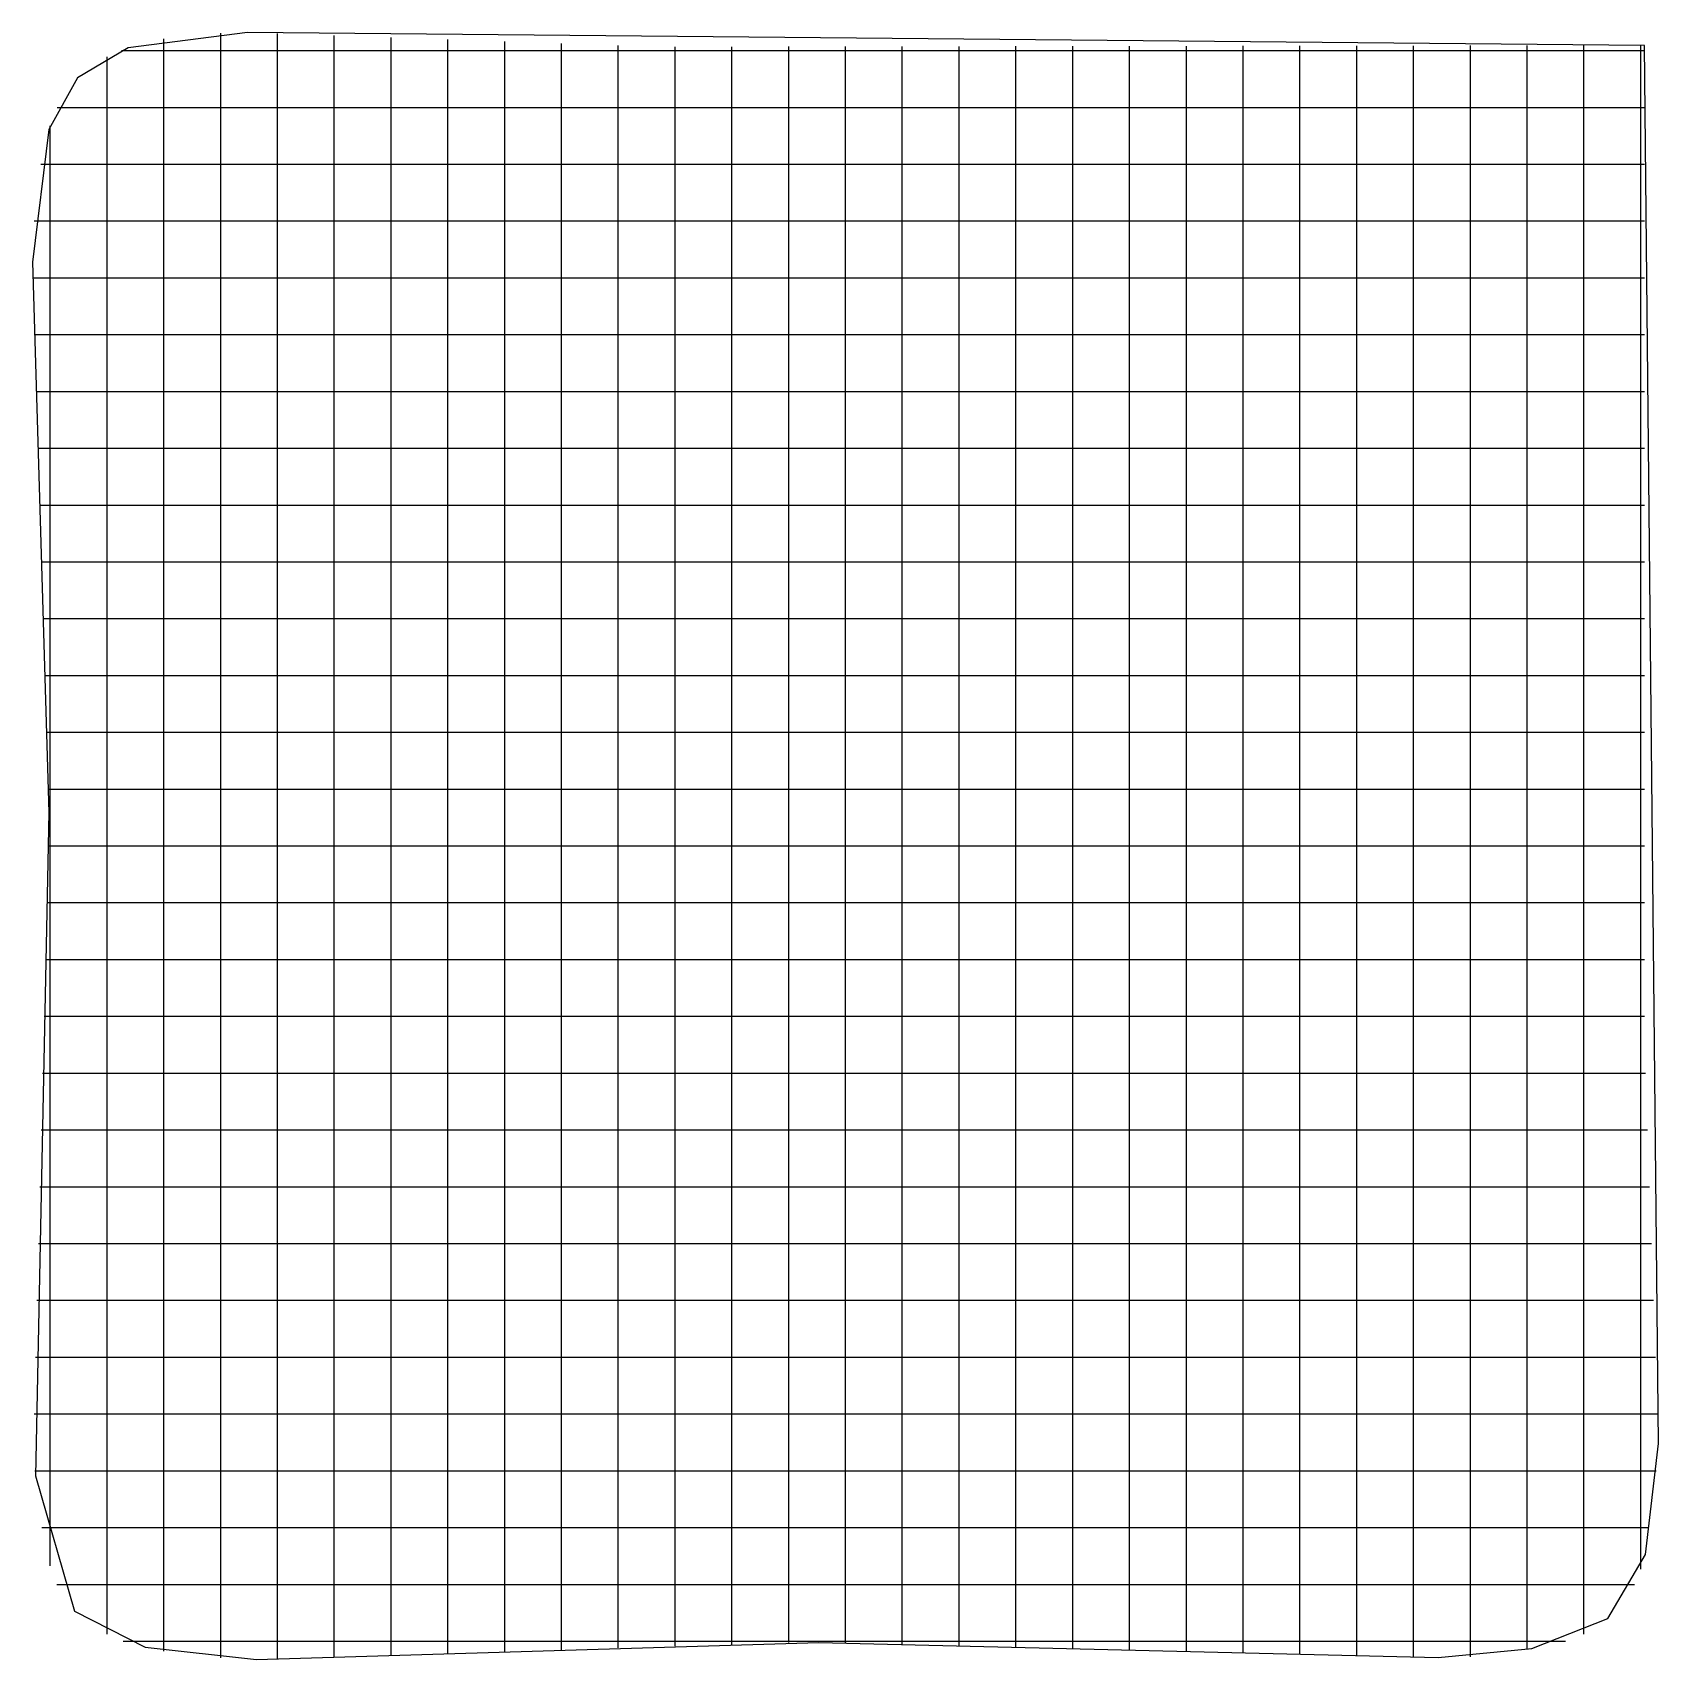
# Model space of a CAD drawing. Extents: x 0.4 to 14.7, y 0.4 to 14.8.
import ezdxf

# ---------------------------------------------------------------- set-up
doc = ezdxf.new("R2010")
doc.units = 0

msp = doc.modelspace()

# ---------------------------------------------------------------- linework, layer by layer
for p, q in [((2.328035, 14.750766), (1.277229, 14.616965)), ((2.328035, 14.750766), (1.277229, 14.616965)), ((14.624281, 14.635897), (2.328035, 14.750766)), ((14.624281, 14.635897), (2.328035, 14.750766)), ((1.277229, 14.616965), (0.833011, 14.352933)), ((1.277229, 14.616965), (0.833011, 14.352933)), ((1.592849, 14.681452), (1.592849, 14.695)), ((1.592849, 13.448755), (1.592849, 14.681452)), ((2.092849, 14.743), (2.092849, 14.744)), ((2.092849, 14.729452), (2.092849, 14.743)), ((2.092849, 13.395542), (2.092849, 14.729452)), ((2.592849, 14.728452), (2.592849, 14.742)), ((2.592849, 13.386903), (2.592849, 14.728452)), ((3.092849, 14.710452), (3.092849, 14.724)), ((3.092849, 13.401368), (3.092849, 14.710452)), ((3.592849, 14.693452), (3.592849, 14.707)), ((3.592849, 13.415877), (3.592849, 14.693452)), ((4.092849, 14.676406), (4.092849, 14.689955)), ((4.092849, 13.429387), (4.092849, 14.676406)), ((4.592849, 14.658452), (4.592849, 14.672)), ((4.592849, 13.443897), (4.592849, 14.658452)), ((5.092849, 14.641452), (5.092849, 14.655)), ((5.092849, 13.458406), (5.092849, 14.641452)), ((5.592849, 14.623452), (5.592849, 14.637)), ((5.592849, 13.472871), (5.592849, 14.623452)), ((6.092849, 14.611452), (6.092849, 14.625)), ((6.092849, 13.487606), (6.092849, 14.611452)), ((6.592849, 14.612452), (6.592849, 14.626)), ((6.592849, 13.501974), (6.592849, 14.612452)), ((7.092849, 14.613452), (7.092849, 14.627)), ((7.092849, 13.517297), (7.092849, 14.613452)), ((7.592849, 14.614452), (7.592849, 14.628)), ((7.592849, 13.513523), (7.592849, 14.614452)), ((8.092849, 14.614452), (8.092849, 14.628)), ((8.092849, 13.502065), (8.092849, 14.614452)), ((8.592849, 14.615452), (8.592849, 14.629)), ((8.592849, 13.490652), (8.592849, 14.615452)), ((9.092849, 14.616452), (9.092849, 14.63)), ((9.092849, 13.479239), (9.092849, 14.616452)), ((9.592849, 14.616452), (9.592849, 14.63)), ((9.592849, 13.467781), (9.592849, 14.616452)), ((10.092849, 14.617452), (10.092849, 14.631)), ((10.092849, 13.456368), (10.092849, 14.617452)), ((10.592849, 14.618452), (10.592849, 14.632)), ((10.592849, 13.444955), (10.592849, 14.618452)), ((11.092849, 14.619452), (11.092849, 14.633)), ((11.092849, 13.433542), (11.092849, 14.619452)), ((11.592849, 14.619452), (11.592849, 14.633)), ((11.592849, 13.422084), (11.592849, 14.619452)), ((12.092849, 14.620452), (12.092849, 14.634)), ((12.092849, 13.410671), (12.092849, 14.620452)), ((12.592849, 14.621452), (12.592849, 14.635)), ((12.592849, 13.399258), (12.592849, 14.621452)), ((13.092849, 14.622452), (13.092849, 14.635955)), ((13.092849, 13.399303), (13.092849, 14.622452)), ((13.592849, 14.622452), (13.592849, 14.636)), ((13.592849, 13.464232), (13.592849, 14.622452)), ((14.092849, 14.623452), (14.092849, 14.637)), ((14.092849, 13.589361), (14.092849, 14.623452)), ((14.592849, 14.624452), (14.592849, 14.638)), ((14.592849, 14.135574), (14.592849, 14.624452)), ((14.748487, 2.332427), (14.624281, 14.635897)), ((14.748487, 2.332427), (14.624281, 14.635897)), ((1.092849, 14.523406), (1.092849, 14.536955)), ((1.092849, 13.5848), (1.092849, 14.523406)), ((1.221, 14.592238), (1.234548, 14.592238)), ((1.221, 14.592238), (1.234548, 14.592238)), ((1.234548, 14.592238), (1.716742, 14.592238)), ((1.716742, 14.592238), (2.003194, 14.592238)), ((2.003194, 14.592238), (2.070935, 14.592238)), ((2.070935, 14.592238), (3.503194, 14.592238)), ((3.503194, 14.592238), (3.516742, 14.592238)), ((3.516742, 14.592238), (3.803194, 14.592238)), ((3.803194, 14.592238), (3.870935, 14.592238)), ((3.870935, 14.592238), (5.303194, 14.592238)), ((5.303194, 14.592238), (5.316742, 14.592238)), ((5.316742, 14.592238), (5.603194, 14.592238)), ((5.603194, 14.592238), (5.64149, 14.592238)), ((5.64149, 14.592238), (5.655039, 14.592238)), ((5.655039, 14.592238), (7.087297, 14.592238)), ((7.087297, 14.592238), (7.155039, 14.592238)), ((7.155039, 14.592238), (7.44149, 14.592238)), ((7.44149, 14.592238), (7.455039, 14.592238)), ((7.455039, 14.592238), (8.887297, 14.592238)), ((8.887297, 14.592238), (8.955039, 14.592238)), ((8.955039, 14.592238), (9.24149, 14.592238)), ((9.24149, 14.592238), (9.255039, 14.592238)), ((9.255039, 14.592238), (10.687297, 14.592238)), ((10.687297, 14.592238), (10.755039, 14.592238)), ((10.755039, 14.592238), (11.04149, 14.592238)), ((11.04149, 14.592238), (11.055039, 14.592238)), ((11.055039, 14.592238), (12.487297, 14.592238)), ((12.487297, 14.592238), (12.555039, 14.592238)), ((12.555039, 14.592238), (12.84149, 14.592238)), ((12.84149, 14.592238), (12.855039, 14.592238)), ((12.855039, 14.592238), (14.287297, 14.592238)), ((14.287297, 14.592238), (14.339548, 14.592238)), ((14.339548, 14.592238), (14.626, 14.592238)), ((0.833011, 14.352933), (0.581648, 13.898681)), ((0.833011, 14.352933), (0.581648, 13.898681)), ((0.654, 14.092238), (0.667548, 14.092238)), ((0.654, 14.092238), (0.667548, 14.092238)), ((0.667548, 14.092238), (1.691135, 14.092238)), ((1.691135, 14.092238), (1.758877, 14.092238)), ((1.758877, 14.092238), (2.045329, 14.092238)), ((2.045329, 14.092238), (2.058877, 14.092238)), ((2.058877, 14.092238), (3.491135, 14.092238)), ((3.491135, 14.092238), (3.558877, 14.092238)), ((3.558877, 14.092238), (3.845329, 14.092238)), ((3.845329, 14.092238), (3.858877, 14.092238)), ((3.858877, 14.092238), (5.291135, 14.092238)), ((5.291135, 14.092238), (5.358877, 14.092238)), ((5.358877, 14.092238), (5.645329, 14.092238)), ((5.645329, 14.092238), (5.658877, 14.092238)), ((5.658877, 14.092238), (7.091135, 14.092238)), ((7.091135, 14.092238), (7.158877, 14.092238)), ((7.158877, 14.092238), (7.445329, 14.092238)), ((7.445329, 14.092238), (7.458877, 14.092238)), ((7.458877, 14.092238), (8.891135, 14.092238)), ((8.891135, 14.092238), (8.958877, 14.092238)), ((8.958877, 14.092238), (9.245329, 14.092238)), ((9.245329, 14.092238), (9.258877, 14.092238)), ((9.258877, 14.092238), (10.691135, 14.092238)), ((10.691135, 14.092238), (10.758877, 14.092238)), ((10.758877, 14.092238), (11.045329, 14.092238)), ((11.045329, 14.092238), (11.058877, 14.092238)), ((11.058877, 14.092238), (12.491135, 14.092238)), ((12.491135, 14.092238), (12.558877, 14.092238)), ((12.558877, 14.092238), (12.845329, 14.092238)), ((12.845329, 14.092238), (12.858877, 14.092238)), ((12.858877, 14.092238), (14.291135, 14.092238)), ((14.291135, 14.092238), (14.339548, 14.092238)), ((14.339548, 14.092238), (14.626, 14.092238)), ((14.592849, 13.850077), (14.592849, 14.135574)), ((0.581648, 13.898681), (0.436856, 12.729882)), ((0.581648, 13.898681), (0.436856, 12.729882)), ((0.592849, 13.85741), (0.592849, 13.929)), ((0.592849, 13.843769), (0.592849, 13.85741)), ((0.592849, 12.411581), (0.592849, 13.843769)), ((14.592849, 13.782335), (14.592849, 13.850077)), ((14.592849, 12.349123), (14.592849, 13.782335)), ((0.511, 13.592238), (0.524548, 13.592238)), ((0.511, 13.592238), (0.524548, 13.592238)), ((0.524548, 13.592238), (1.684677, 13.592238)), ((1.092849, 13.517058), (1.092849, 13.5848)), ((1.092849, 13.230606), (1.092849, 13.517058)), ((1.684677, 13.592238), (1.752419, 13.592238)), ((1.752419, 13.592238), (2.038871, 13.592238)), ((2.038871, 13.592238), (2.052419, 13.592238)), ((2.052419, 13.592238), (3.484677, 13.592238)), ((3.484677, 13.592238), (3.552419, 13.592238)), ((3.552419, 13.592238), (3.838871, 13.592238)), ((3.838871, 13.592238), (3.852419, 13.592238)), ((3.852419, 13.592238), (5.284677, 13.592238)), ((5.284677, 13.592238), (5.352419, 13.592238)), ((5.352419, 13.592238), (5.638871, 13.592238)), ((5.592849, 13.405129), (5.592849, 13.472871)), ((5.638871, 13.592238), (5.652419, 13.592238)), ((5.652419, 13.592238), (7.084677, 13.592238)), ((6.092849, 13.419865), (6.092849, 13.487606)), ((6.592849, 13.434232), (6.592849, 13.501974)), ((7.084677, 13.592238), (7.152419, 13.592238)), ((7.092849, 13.449555), (7.092849, 13.517297)), ((7.152419, 13.592238), (7.438871, 13.592238)), ((7.438871, 13.592238), (7.452419, 13.592238)), ((7.452419, 13.592238), (8.884677, 13.592238)), ((7.592849, 13.445735), (7.592849, 13.513523)), ((8.092849, 13.434323), (8.092849, 13.502065)), ((8.592849, 13.42291), (8.592849, 13.490652)), ((8.884677, 13.592238), (8.952419, 13.592238)), ((8.952419, 13.592238), (9.238871, 13.592238)), ((9.092849, 13.411497), (9.092849, 13.479239)), ((9.238871, 13.592238), (9.252419, 13.592238)), ((9.252419, 13.592238), (10.684677, 13.592238)), ((9.592849, 13.400039), (9.592849, 13.467781)), ((10.684677, 13.592238), (10.752419, 13.592238)), ((10.752419, 13.592238), (11.038871, 13.592238)), ((11.038871, 13.592238), (11.052419, 13.592238)), ((11.052419, 13.592238), (12.484677, 13.592238)), ((12.484677, 13.592238), (12.552419, 13.592238)), ((12.552419, 13.592238), (12.838871, 13.592238)), ((12.838871, 13.592238), (12.852419, 13.592238)), ((12.852419, 13.592238), (14.284677, 13.592238)), ((13.592849, 13.39649), (13.592849, 13.464232)), ((14.092849, 13.521619), (14.092849, 13.589361)), ((14.092849, 13.235168), (14.092849, 13.521619)), ((14.284677, 13.592238), (14.339548, 13.592238)), ((14.339548, 13.592238), (14.626, 13.592238)), ((1.592849, 13.381013), (1.592849, 13.448755)), ((1.592849, 13.094561), (1.592849, 13.381013)), ((2.092849, 13.3278), (2.092849, 13.395542)), ((2.092849, 13.042303), (2.092849, 13.3278)), ((2.592849, 13.319116), (2.592849, 13.386903)), ((2.592849, 13.032665), (2.592849, 13.319116)), ((3.092849, 13.333626), (3.092849, 13.401368)), ((3.092849, 13.047174), (3.092849, 13.333626)), ((3.592849, 13.348135), (3.592849, 13.415877)), ((3.592849, 13.061684), (3.592849, 13.348135)), ((4.092849, 13.361645), (4.092849, 13.429387)), ((4.092849, 13.076148), (4.092849, 13.361645)), ((4.592849, 13.376155), (4.592849, 13.443897)), ((4.592849, 13.089703), (4.592849, 13.376155)), ((5.092849, 13.390665), (5.092849, 13.458406)), ((5.092849, 13.104213), (5.092849, 13.390665)), ((5.592849, 13.118677), (5.592849, 13.405129)), ((6.092849, 13.133413), (6.092849, 13.419865)), ((6.592849, 13.148735), (6.592849, 13.434232)), ((7.092849, 13.163103), (7.092849, 13.449555)), ((7.592849, 13.159284), (7.592849, 13.445735)), ((8.092849, 13.147871), (8.092849, 13.434323)), ((8.592849, 13.136458), (8.592849, 13.42291)), ((9.092849, 13.125045), (9.092849, 13.411497)), ((9.592849, 13.113587), (9.592849, 13.400039)), ((10.092849, 13.388626), (10.092849, 13.456368)), ((10.092849, 13.102174), (10.092849, 13.388626)), ((10.592849, 13.377213), (10.592849, 13.444955)), ((10.592849, 13.090761), (10.592849, 13.377213)), ((11.092849, 13.365755), (11.092849, 13.433542)), ((11.092849, 13.079303), (11.092849, 13.365755)), ((11.592849, 13.354342), (11.592849, 13.422084)), ((11.592849, 13.06789), (11.592849, 13.354342)), ((12.092849, 13.342929), (12.092849, 13.410671)), ((12.092849, 13.056477), (12.092849, 13.342929)), ((12.592849, 13.331516), (12.592849, 13.399258)), ((12.592849, 13.045065), (12.592849, 13.331516)), ((13.092849, 13.331516), (13.092849, 13.399303)), ((13.092849, 13.045065), (13.092849, 13.331516)), ((13.592849, 13.110039), (13.592849, 13.39649)), ((1.092849, 13.217058), (1.092849, 13.230606)), ((1.092849, 11.7848), (1.092849, 13.217058)), ((14.092849, 13.221619), (14.092849, 13.235168)), ((14.092849, 11.789361), (14.092849, 13.221619)), ((0.451, 13.092238), (0.464548, 13.092238)), ((0.451, 13.092238), (0.464548, 13.092238)), ((0.464548, 13.092238), (1.681968, 13.092238)), ((1.592849, 13.081013), (1.592849, 13.094561)), ((1.592849, 11.648755), (1.592849, 13.081013)), ((1.681968, 13.092238), (1.74971, 13.092238)), ((1.74971, 13.092238), (2.036161, 13.092238)), ((2.036161, 13.092238), (2.04971, 13.092238)), ((2.04971, 13.092238), (3.481968, 13.092238)), ((2.092849, 13.028755), (2.092849, 13.042303)), ((2.592849, 13.019161), (2.592849, 13.032665)), ((3.092849, 13.033626), (3.092849, 13.047174)), ((3.092849, 11.601368), (3.092849, 13.033626)), ((3.481968, 13.092238), (3.54971, 13.092238)), ((3.54971, 13.092238), (3.836161, 13.092238)), ((3.592849, 13.048135), (3.592849, 13.061684)), ((3.592849, 11.615877), (3.592849, 13.048135)), ((3.836161, 13.092238), (3.84971, 13.092238)), ((3.84971, 13.092238), (5.281968, 13.092238)), ((4.092849, 13.0626), (4.092849, 13.076148)), ((4.092849, 11.629387), (4.092849, 13.0626)), ((4.592849, 13.076155), (4.592849, 13.089703)), ((4.592849, 11.643897), (4.592849, 13.076155)), ((5.092849, 13.090665), (5.092849, 13.104213)), ((5.092849, 11.658406), (5.092849, 13.090665)), ((5.281968, 13.092238), (5.34971, 13.092238)), ((5.34971, 13.092238), (5.636161, 13.092238)), ((5.592849, 13.105129), (5.592849, 13.118677)), ((5.592849, 11.672871), (5.592849, 13.105129)), ((5.636161, 13.092238), (5.64971, 13.092238)), ((5.64971, 13.092238), (7.081968, 13.092238)), ((6.092849, 13.119865), (6.092849, 13.133413)), ((6.092849, 11.687606), (6.092849, 13.119865)), ((6.592849, 13.135187), (6.592849, 13.148735)), ((6.592849, 11.701974), (6.592849, 13.135187)), ((7.081968, 13.092238), (7.14971, 13.092238)), ((7.092849, 13.149555), (7.092849, 13.163103)), ((7.092849, 11.717297), (7.092849, 13.149555)), ((7.14971, 13.092238), (7.436161, 13.092238)), ((7.436161, 13.092238), (7.44971, 13.092238)), ((7.44971, 13.092238), (8.881968, 13.092238)), ((7.592849, 13.145781), (7.592849, 13.159284)), ((7.592849, 11.713523), (7.592849, 13.145781)), ((8.092849, 13.134323), (8.092849, 13.147871)), ((8.092849, 11.702065), (8.092849, 13.134323)), ((8.592849, 13.12291), (8.592849, 13.136458)), ((8.592849, 11.690652), (8.592849, 13.12291)), ((8.881968, 13.092238), (8.94971, 13.092238)), ((8.94971, 13.092238), (9.236161, 13.092238)), ((9.092849, 13.111497), (9.092849, 13.125045)), ((9.092849, 11.679239), (9.092849, 13.111497)), ((9.236161, 13.092238), (9.24971, 13.092238)), ((9.24971, 13.092238), (10.681968, 13.092238)), ((9.592849, 13.100039), (9.592849, 13.113587)), ((9.592849, 11.667781), (9.592849, 13.100039)), ((10.092849, 13.088626), (10.092849, 13.102174)), ((10.092849, 11.656368), (10.092849, 13.088626)), ((10.592849, 13.077213), (10.592849, 13.090761)), ((10.592849, 11.644955), (10.592849, 13.077213)), ((10.681968, 13.092238), (10.74971, 13.092238)), ((10.74971, 13.092238), (11.036161, 13.092238)), ((11.036161, 13.092238), (11.04971, 13.092238)), ((11.04971, 13.092238), (12.481968, 13.092238)), ((11.092849, 13.0658), (11.092849, 13.079303)), ((11.092849, 11.633542), (11.092849, 13.0658)), ((11.592849, 13.054342), (11.592849, 13.06789)), ((11.592849, 11.622084), (11.592849, 13.054342)), ((12.092849, 13.042929), (12.092849, 13.056477)), ((12.092849, 11.610671), (12.092849, 13.042929)), ((12.481968, 13.092238), (12.54971, 13.092238)), ((12.54971, 13.092238), (12.836161, 13.092238)), ((12.592849, 13.031516), (12.592849, 13.045065)), ((12.592849, 11.599258), (12.592849, 13.031516)), ((12.836161, 13.092238), (12.84971, 13.092238)), ((12.84971, 13.092238), (14.281968, 13.092238)), ((13.092849, 13.031561), (13.092849, 13.045065)), ((13.092849, 11.599303), (13.092849, 13.031561)), ((13.592849, 13.09649), (13.592849, 13.110039)), ((13.592849, 11.664232), (13.592849, 13.09649)), ((14.281968, 13.092238), (14.339548, 13.092238)), ((14.339548, 13.092238), (14.626, 13.092238)), ((2.092849, 11.595542), (2.092849, 13.028755)), ((2.592849, 11.586903), (2.592849, 13.019161)), ((0.436856, 12.729882), (0.581675, 7.887017)), ((0.436856, 12.729882), (0.581675, 7.887017)), ((0.438, 12.592238), (0.451548, 12.592238)), ((0.438, 12.592238), (0.451548, 12.592238)), ((0.451548, 12.592238), (1.681381, 12.592238)), ((1.681381, 12.592238), (1.749123, 12.592238)), ((1.749123, 12.592238), (2.035574, 12.592238)), ((2.035574, 12.592238), (2.049123, 12.592238)), ((2.049123, 12.592238), (3.481381, 12.592238)), ((3.481381, 12.592238), (3.549123, 12.592238)), ((3.549123, 12.592238), (3.835574, 12.592238)), ((3.835574, 12.592238), (3.849123, 12.592238)), ((3.849123, 12.592238), (5.281381, 12.592238)), ((5.281381, 12.592238), (5.349123, 12.592238)), ((5.349123, 12.592238), (5.635574, 12.592238)), ((5.635574, 12.592238), (5.649123, 12.592238)), ((5.649123, 12.592238), (7.081381, 12.592238)), ((7.081381, 12.592238), (7.149123, 12.592238)), ((7.149123, 12.592238), (7.435574, 12.592238)), ((7.435574, 12.592238), (7.449123, 12.592238)), ((7.449123, 12.592238), (8.881381, 12.592238)), ((8.881381, 12.592238), (8.949123, 12.592238)), ((8.949123, 12.592238), (9.235574, 12.592238)), ((9.235574, 12.592238), (9.249123, 12.592238)), ((9.249123, 12.592238), (10.681381, 12.592238)), ((10.681381, 12.592238), (10.749123, 12.592238)), ((10.749123, 12.592238), (11.035574, 12.592238)), ((11.035574, 12.592238), (11.049123, 12.592238)), ((11.049123, 12.592238), (12.481381, 12.592238)), ((12.481381, 12.592238), (12.549123, 12.592238)), ((12.549123, 12.592238), (12.835574, 12.592238)), ((12.835574, 12.592238), (12.849123, 12.592238)), ((12.849123, 12.592238), (14.281381, 12.592238)), ((14.281381, 12.592238), (14.339548, 12.592238)), ((14.339548, 12.592238), (14.626, 12.592238)), ((0.592849, 12.343839), (0.592849, 12.411581)), ((0.592849, 12.057387), (0.592849, 12.343839)), ((14.592849, 12.335574), (14.592849, 12.349123)), ((14.592849, 12.050077), (14.592849, 12.335574)), ((0.453, 12.092238), (0.466548, 12.092238)), ((0.453, 12.092238), (0.466548, 12.092238)), ((0.466548, 12.092238), (1.682058, 12.092238)), ((0.592849, 12.043839), (0.592849, 12.057387)), ((0.592849, 10.611581), (0.592849, 12.043839)), ((1.682058, 12.092238), (1.7498, 12.092238)), ((1.7498, 12.092238), (2.036252, 12.092238)), ((2.036252, 12.092238), (2.0498, 12.092238)), ((2.0498, 12.092238), (3.482058, 12.092238)), ((3.482058, 12.092238), (3.5498, 12.092238)), ((3.5498, 12.092238), (3.836252, 12.092238)), ((3.836252, 12.092238), (3.8498, 12.092238)), ((3.8498, 12.092238), (5.282058, 12.092238)), ((5.282058, 12.092238), (5.3498, 12.092238)), ((5.3498, 12.092238), (5.636252, 12.092238)), ((5.636252, 12.092238), (5.6498, 12.092238)), ((5.6498, 12.092238), (7.082058, 12.092238)), ((7.082058, 12.092238), (7.1498, 12.092238)), ((7.1498, 12.092238), (7.436252, 12.092238)), ((7.436252, 12.092238), (7.4498, 12.092238)), ((7.4498, 12.092238), (8.882058, 12.092238)), ((8.882058, 12.092238), (8.9498, 12.092238)), ((8.9498, 12.092238), (9.236252, 12.092238)), ((9.236252, 12.092238), (9.2498, 12.092238)), ((9.2498, 12.092238), (10.682058, 12.092238)), ((10.682058, 12.092238), (10.7498, 12.092238)), ((10.7498, 12.092238), (11.036252, 12.092238)), ((11.036252, 12.092238), (11.0498, 12.092238)), ((11.0498, 12.092238), (12.482058, 12.092238)), ((12.482058, 12.092238), (12.5498, 12.092238)), ((12.5498, 12.092238), (12.836252, 12.092238)), ((12.836252, 12.092238), (12.8498, 12.092238)), ((12.8498, 12.092238), (14.282058, 12.092238)), ((14.282058, 12.092238), (14.339548, 12.092238)), ((14.339548, 12.092238), (14.626, 12.092238)), ((14.592849, 11.982335), (14.592849, 12.050077)), ((14.592849, 10.549123), (14.592849, 11.982335)), ((1.092849, 11.717058), (1.092849, 11.7848)), ((14.092849, 11.721619), (14.092849, 11.789361)), ((1.092849, 11.430606), (1.092849, 11.717058)), ((1.592849, 11.581013), (1.592849, 11.648755)), ((3.092849, 11.533626), (3.092849, 11.601368)), ((3.592849, 11.548135), (3.592849, 11.615877)), ((4.092849, 11.561645), (4.092849, 11.629387)), ((4.592849, 11.576155), (4.592849, 11.643897)), ((5.092849, 11.590665), (5.092849, 11.658406)), ((5.592849, 11.605129), (5.592849, 11.672871)), ((5.592849, 11.318677), (5.592849, 11.605129)), ((6.092849, 11.619865), (6.092849, 11.687606)), ((6.092849, 11.333413), (6.092849, 11.619865)), ((6.592849, 11.634232), (6.592849, 11.701974)), ((6.592849, 11.348735), (6.592849, 11.634232)), ((7.092849, 11.649555), (7.092849, 11.717297)), ((7.092849, 11.363103), (7.092849, 11.649555)), ((7.592849, 11.645735), (7.592849, 11.713523)), ((7.592849, 11.359284), (7.592849, 11.645735)), ((8.092849, 11.634323), (8.092849, 11.702065)), ((8.092849, 11.347871), (8.092849, 11.634323)), ((8.592849, 11.62291), (8.592849, 11.690652)), ((8.592849, 11.336458), (8.592849, 11.62291)), ((9.092849, 11.611497), (9.092849, 11.679239)), ((9.092849, 11.325045), (9.092849, 11.611497)), ((9.592849, 11.600039), (9.592849, 11.667781)), ((9.592849, 11.313587), (9.592849, 11.600039)), ((10.092849, 11.588626), (10.092849, 11.656368)), ((10.592849, 11.577213), (10.592849, 11.644955)), ((11.092849, 11.565755), (11.092849, 11.633542)), ((11.592849, 11.554342), (11.592849, 11.622084)), ((12.092849, 11.542929), (12.092849, 11.610671)), ((12.592849, 11.531516), (12.592849, 11.599258)), ((13.092849, 11.531516), (13.092849, 11.599303)), ((13.592849, 11.59649), (13.592849, 11.664232)), ((14.092849, 11.435168), (14.092849, 11.721619)), ((0.468, 11.592238), (0.481548, 11.592238)), ((0.468, 11.592238), (0.481548, 11.592238)), ((0.481548, 11.592238), (1.682735, 11.592238)), ((1.592849, 11.294561), (1.592849, 11.581013)), ((1.682735, 11.592238), (1.750477, 11.592238)), ((1.750477, 11.592238), (2.036929, 11.592238)), ((2.036929, 11.592238), (2.050477, 11.592238)), ((2.050477, 11.592238), (3.482735, 11.592238)), ((2.092849, 11.5278), (2.092849, 11.595542)), ((2.092849, 11.242303), (2.092849, 11.5278)), ((2.592849, 11.519116), (2.592849, 11.586903)), ((2.592849, 11.232665), (2.592849, 11.519116)), ((3.092849, 11.247174), (3.092849, 11.533626)), ((3.482735, 11.592238), (3.550477, 11.592238)), ((3.550477, 11.592238), (3.836929, 11.592238)), ((3.592849, 11.261684), (3.592849, 11.548135)), ((3.836929, 11.592238), (3.850477, 11.592238)), ((3.850477, 11.592238), (5.282735, 11.592238)), ((4.092849, 11.276148), (4.092849, 11.561645)), ((4.592849, 11.289703), (4.592849, 11.576155)), ((5.092849, 11.304213), (5.092849, 11.590665)), ((5.282735, 11.592238), (5.350477, 11.592238)), ((5.350477, 11.592238), (5.636929, 11.592238)), ((5.636929, 11.592238), (5.650477, 11.592238)), ((5.650477, 11.592238), (7.082735, 11.592238)), ((7.082735, 11.592238), (7.150477, 11.592238)), ((7.150477, 11.592238), (7.436929, 11.592238)), ((7.436929, 11.592238), (7.450477, 11.592238)), ((7.450477, 11.592238), (8.882735, 11.592238)), ((8.882735, 11.592238), (8.950477, 11.592238)), ((8.950477, 11.592238), (9.236929, 11.592238)), ((9.236929, 11.592238), (9.250477, 11.592238)), ((9.250477, 11.592238), (10.682735, 11.592238)), ((10.092849, 11.302174), (10.092849, 11.588626)), ((10.592849, 11.290761), (10.592849, 11.577213)), ((10.682735, 11.592238), (10.750477, 11.592238)), ((10.750477, 11.592238), (11.036929, 11.592238)), ((11.036929, 11.592238), (11.050477, 11.592238)), ((11.050477, 11.592238), (12.482735, 11.592238)), ((11.092849, 11.279303), (11.092849, 11.565755)), ((11.592849, 11.26789), (11.592849, 11.554342)), ((12.092849, 11.256477), (12.092849, 11.542929)), ((12.482735, 11.592238), (12.550477, 11.592238)), ((12.550477, 11.592238), (12.836929, 11.592238)), ((12.592849, 11.245065), (12.592849, 11.531516)), ((12.836929, 11.592238), (12.850477, 11.592238)), ((12.850477, 11.592238), (14.282735, 11.592238)), ((13.092849, 11.245065), (13.092849, 11.531516)), ((13.592849, 11.310039), (13.592849, 11.59649)), ((14.282735, 11.592238), (14.339548, 11.592238)), ((14.339548, 11.592238), (14.626, 11.592238)), ((1.092849, 11.417058), (1.092849, 11.430606)), ((1.092849, 9.9848), (1.092849, 11.417058)), ((5.592849, 11.305129), (5.592849, 11.318677)), ((6.092849, 11.319865), (6.092849, 11.333413)), ((6.092849, 9.887606), (6.092849, 11.319865)), ((6.592849, 11.335187), (6.592849, 11.348735)), ((6.592849, 9.901974), (6.592849, 11.335187)), ((7.092849, 11.349555), (7.092849, 11.363103)), ((7.092849, 9.917297), (7.092849, 11.349555)), ((7.592849, 11.345781), (7.592849, 11.359284)), ((7.592849, 9.913523), (7.592849, 11.345781)), ((8.092849, 11.334323), (8.092849, 11.347871)), ((8.092849, 9.902065), (8.092849, 11.334323)), ((8.592849, 11.32291), (8.592849, 11.336458)), ((8.592849, 9.890652), (8.592849, 11.32291)), ((9.092849, 11.311497), (9.092849, 11.325045)), ((9.592849, 11.300039), (9.592849, 11.313587)), ((14.092849, 11.421619), (14.092849, 11.435168)), ((14.092849, 9.989361), (14.092849, 11.421619)), ((1.592849, 11.281013), (1.592849, 11.294561)), ((1.592849, 9.848755), (1.592849, 11.281013)), ((2.092849, 11.228755), (2.092849, 11.242303)), ((2.092849, 9.795542), (2.092849, 11.228755)), ((2.592849, 11.219161), (2.592849, 11.232665)), ((2.592849, 9.786903), (2.592849, 11.219161)), ((3.092849, 11.233626), (3.092849, 11.247174)), ((3.092849, 9.801368), (3.092849, 11.233626)), ((3.592849, 11.248135), (3.592849, 11.261684)), ((3.592849, 9.815877), (3.592849, 11.248135)), ((4.092849, 11.2626), (4.092849, 11.276148)), ((4.092849, 9.829387), (4.092849, 11.2626)), ((4.592849, 11.276155), (4.592849, 11.289703)), ((4.592849, 9.843897), (4.592849, 11.276155)), ((5.092849, 11.290665), (5.092849, 11.304213)), ((5.092849, 9.858406), (5.092849, 11.290665)), ((5.592849, 9.872871), (5.592849, 11.305129)), ((9.092849, 9.879239), (9.092849, 11.311497)), ((9.592849, 9.867781), (9.592849, 11.300039)), ((10.092849, 11.288626), (10.092849, 11.302174)), ((10.092849, 9.856368), (10.092849, 11.288626)), ((10.592849, 11.277213), (10.592849, 11.290761)), ((10.592849, 9.844955), (10.592849, 11.277213)), ((11.092849, 11.2658), (11.092849, 11.279303)), ((11.092849, 9.833542), (11.092849, 11.2658)), ((11.592849, 11.254342), (11.592849, 11.26789)), ((11.592849, 9.822084), (11.592849, 11.254342)), ((12.092849, 11.242929), (12.092849, 11.256477)), ((12.092849, 9.810671), (12.092849, 11.242929)), ((12.592849, 11.231516), (12.592849, 11.245065)), ((12.592849, 9.799258), (12.592849, 11.231516)), ((13.092849, 11.231561), (13.092849, 11.245065)), ((13.092849, 9.799303), (13.092849, 11.231561)), ((13.592849, 11.29649), (13.592849, 11.310039)), ((13.592849, 9.864232), (13.592849, 11.29649)), ((0.484, 11.092238), (0.497548, 11.092238)), ((0.484, 11.092238), (0.497548, 11.092238)), ((0.497548, 11.092238), (1.683458, 11.092238)), ((1.683458, 11.092238), (1.7512, 11.092238)), ((1.7512, 11.092238), (2.037652, 11.092238)), ((2.037652, 11.092238), (2.0512, 11.092238)), ((2.0512, 11.092238), (3.483458, 11.092238)), ((3.483458, 11.092238), (3.5512, 11.092238)), ((3.5512, 11.092238), (3.837652, 11.092238)), ((3.837652, 11.092238), (3.8512, 11.092238)), ((3.8512, 11.092238), (5.283458, 11.092238)), ((5.283458, 11.092238), (5.3512, 11.092238)), ((5.3512, 11.092238), (5.637652, 11.092238)), ((5.637652, 11.092238), (5.6512, 11.092238)), ((5.6512, 11.092238), (7.083458, 11.092238)), ((7.083458, 11.092238), (7.1512, 11.092238)), ((7.1512, 11.092238), (7.437652, 11.092238)), ((7.437652, 11.092238), (7.4512, 11.092238)), ((7.4512, 11.092238), (8.883458, 11.092238)), ((8.883458, 11.092238), (8.9512, 11.092238)), ((8.9512, 11.092238), (9.237652, 11.092238)), ((9.237652, 11.092238), (9.2512, 11.092238)), ((9.2512, 11.092238), (10.683458, 11.092238)), ((10.683458, 11.092238), (10.7512, 11.092238)), ((10.7512, 11.092238), (11.037652, 11.092238)), ((11.037652, 11.092238), (11.0512, 11.092238)), ((11.0512, 11.092238), (12.483458, 11.092238)), ((12.483458, 11.092238), (12.5512, 11.092238)), ((12.5512, 11.092238), (12.837652, 11.092238)), ((12.837652, 11.092238), (12.8512, 11.092238)), ((12.8512, 11.092238), (14.283458, 11.092238)), ((14.283458, 11.092238), (14.339548, 11.092238)), ((14.339548, 11.092238), (14.626, 11.092238)), ((0.592849, 10.543839), (0.592849, 10.611581)), ((0.499, 10.592238), (0.512548, 10.592238)), ((0.499, 10.592238), (0.512548, 10.592238)), ((0.512548, 10.592238), (1.684135, 10.592238)), ((0.592849, 10.257387), (0.592849, 10.543839)), ((1.684135, 10.592238), (1.751877, 10.592238)), ((1.751877, 10.592238), (2.038329, 10.592238)), ((2.038329, 10.592238), (2.051877, 10.592238)), ((2.051877, 10.592238), (3.484135, 10.592238)), ((3.484135, 10.592238), (3.551877, 10.592238)), ((3.551877, 10.592238), (3.838329, 10.592238)), ((3.838329, 10.592238), (3.851877, 10.592238)), ((3.851877, 10.592238), (5.284135, 10.592238)), ((5.284135, 10.592238), (5.351877, 10.592238)), ((5.351877, 10.592238), (5.638329, 10.592238)), ((5.638329, 10.592238), (5.651877, 10.592238)), ((5.651877, 10.592238), (7.084135, 10.592238)), ((7.084135, 10.592238), (7.151877, 10.592238)), ((7.151877, 10.592238), (7.438329, 10.592238)), ((7.438329, 10.592238), (7.451877, 10.592238)), ((7.451877, 10.592238), (8.884135, 10.592238)), ((8.884135, 10.592238), (8.951877, 10.592238)), ((8.951877, 10.592238), (9.238329, 10.592238)), ((9.238329, 10.592238), (9.251877, 10.592238)), ((9.251877, 10.592238), (10.684135, 10.592238)), ((10.684135, 10.592238), (10.751877, 10.592238)), ((10.751877, 10.592238), (11.038329, 10.592238)), ((11.038329, 10.592238), (11.051877, 10.592238)), ((11.051877, 10.592238), (12.484135, 10.592238)), ((12.484135, 10.592238), (12.551877, 10.592238)), ((12.551877, 10.592238), (12.838329, 10.592238)), ((12.838329, 10.592238), (12.851877, 10.592238)), ((12.851877, 10.592238), (14.284135, 10.592238)), ((14.284135, 10.592238), (14.339548, 10.592238)), ((14.339548, 10.592238), (14.626, 10.592238)), ((14.592849, 10.535574), (14.592849, 10.549123)), ((14.592849, 10.250077), (14.592849, 10.535574)), ((0.592849, 10.243839), (0.592849, 10.257387)), ((0.592849, 8.811581), (0.592849, 10.243839)), ((14.592849, 10.182335), (14.592849, 10.250077)), ((14.592849, 8.749123), (14.592849, 10.182335)), ((0.514, 10.092238), (0.527548, 10.092238)), ((0.514, 10.092238), (0.527548, 10.092238)), ((0.527548, 10.092238), (1.684813, 10.092238)), ((1.684813, 10.092238), (1.752555, 10.092238)), ((1.752555, 10.092238), (2.039006, 10.092238)), ((2.039006, 10.092238), (2.052555, 10.092238)), ((2.052555, 10.092238), (3.484813, 10.092238)), ((3.484813, 10.092238), (3.552555, 10.092238)), ((3.552555, 10.092238), (3.839006, 10.092238)), ((3.839006, 10.092238), (3.852555, 10.092238)), ((3.852555, 10.092238), (5.284813, 10.092238)), ((5.284813, 10.092238), (5.352555, 10.092238)), ((5.352555, 10.092238), (5.639006, 10.092238)), ((5.639006, 10.092238), (5.652555, 10.092238)), ((5.652555, 10.092238), (7.084813, 10.092238)), ((7.084813, 10.092238), (7.152555, 10.092238)), ((7.152555, 10.092238), (7.439006, 10.092238)), ((7.439006, 10.092238), (7.452555, 10.092238)), ((7.452555, 10.092238), (8.884813, 10.092238)), ((8.884813, 10.092238), (8.952555, 10.092238)), ((8.952555, 10.092238), (9.239006, 10.092238)), ((9.239006, 10.092238), (9.252555, 10.092238)), ((9.252555, 10.092238), (10.684813, 10.092238)), ((10.684813, 10.092238), (10.752555, 10.092238)), ((10.752555, 10.092238), (11.039006, 10.092238)), ((11.039006, 10.092238), (11.052555, 10.092238)), ((11.052555, 10.092238), (12.484813, 10.092238)), ((12.484813, 10.092238), (12.552555, 10.092238)), ((12.552555, 10.092238), (12.839006, 10.092238)), ((12.839006, 10.092238), (12.852555, 10.092238)), ((12.852555, 10.092238), (14.284813, 10.092238)), ((14.284813, 10.092238), (14.339548, 10.092238)), ((14.339548, 10.092238), (14.626, 10.092238)), ((1.092849, 9.917058), (1.092849, 9.9848)), ((1.092849, 9.630606), (1.092849, 9.917058)), ((6.092849, 9.819865), (6.092849, 9.887606)), ((6.592849, 9.834232), (6.592849, 9.901974)), ((7.092849, 9.849555), (7.092849, 9.917297)), ((7.592849, 9.845735), (7.592849, 9.913523)), ((8.092849, 9.834323), (8.092849, 9.902065)), ((8.592849, 9.82291), (8.592849, 9.890652)), ((14.092849, 9.921619), (14.092849, 9.989361)), ((14.092849, 9.635168), (14.092849, 9.921619)), ((1.592849, 9.781013), (1.592849, 9.848755)), ((1.592849, 9.494561), (1.592849, 9.781013)), ((2.092849, 9.7278), (2.092849, 9.795542)), ((2.592849, 9.719116), (2.592849, 9.786903)), ((3.092849, 9.733626), (3.092849, 9.801368)), ((3.592849, 9.748135), (3.592849, 9.815877)), ((3.592849, 9.461684), (3.592849, 9.748135)), ((4.092849, 9.761645), (4.092849, 9.829387)), ((4.092849, 9.476148), (4.092849, 9.761645)), ((4.592849, 9.776155), (4.592849, 9.843897)), ((4.592849, 9.489703), (4.592849, 9.776155)), ((5.092849, 9.790665), (5.092849, 9.858406)), ((5.092849, 9.504213), (5.092849, 9.790665)), ((5.592849, 9.805129), (5.592849, 9.872871)), ((5.592849, 9.518677), (5.592849, 9.805129)), ((6.092849, 9.533413), (6.092849, 9.819865)), ((6.592849, 9.548735), (6.592849, 9.834232)), ((7.092849, 9.563103), (7.092849, 9.849555)), ((7.592849, 9.559284), (7.592849, 9.845735)), ((8.092849, 9.547871), (8.092849, 9.834323)), ((8.592849, 9.536458), (8.592849, 9.82291)), ((9.092849, 9.811497), (9.092849, 9.879239)), ((9.092849, 9.525045), (9.092849, 9.811497)), ((9.592849, 9.800039), (9.592849, 9.867781)), ((9.592849, 9.513587), (9.592849, 9.800039)), ((10.092849, 9.788626), (10.092849, 9.856368)), ((10.092849, 9.502174), (10.092849, 9.788626)), ((10.592849, 9.777213), (10.592849, 9.844955)), ((10.592849, 9.490761), (10.592849, 9.777213)), ((11.092849, 9.765755), (11.092849, 9.833542)), ((11.092849, 9.479303), (11.092849, 9.765755)), ((11.592849, 9.754342), (11.592849, 9.822084)), ((11.592849, 9.46789), (11.592849, 9.754342)), ((12.092849, 9.742929), (12.092849, 9.810671)), ((12.092849, 9.456477), (12.092849, 9.742929)), ((12.592849, 9.731516), (12.592849, 9.799258)), ((13.092849, 9.731516), (13.092849, 9.799303)), ((13.592849, 9.79649), (13.592849, 9.864232)), ((13.592849, 9.510039), (13.592849, 9.79649)), ((1.092849, 9.617058), (1.092849, 9.630606)), ((1.092849, 8.1848), (1.092849, 9.617058)), ((2.092849, 9.442303), (2.092849, 9.7278)), ((2.592849, 9.432665), (2.592849, 9.719116)), ((3.092849, 9.447174), (3.092849, 9.733626)), ((12.592849, 9.445065), (12.592849, 9.731516)), ((13.092849, 9.445065), (13.092849, 9.731516)), ((14.092849, 9.621619), (14.092849, 9.635168)), ((14.092849, 8.189361), (14.092849, 9.621619)), ((0.529, 9.592238), (0.542548, 9.592238)), ((0.529, 9.592238), (0.542548, 9.592238)), ((0.542548, 9.592238), (1.68549, 9.592238)), ((1.592849, 9.481013), (1.592849, 9.494561)), ((1.592849, 8.048755), (1.592849, 9.481013)), ((1.68549, 9.592238), (1.753277, 9.592238)), ((1.753277, 9.592238), (2.039729, 9.592238)), ((2.039729, 9.592238), (2.053232, 9.592238)), ((2.053232, 9.592238), (3.48549, 9.592238)), ((3.48549, 9.592238), (3.553277, 9.592238)), ((3.553277, 9.592238), (3.839729, 9.592238)), ((3.592849, 9.448135), (3.592849, 9.461684)), ((3.839729, 9.592238), (3.853232, 9.592238)), ((3.853232, 9.592238), (5.28549, 9.592238)), ((4.092849, 9.4626), (4.092849, 9.476148)), ((4.092849, 8.029387), (4.092849, 9.4626)), ((4.592849, 9.476155), (4.592849, 9.489703)), ((4.592849, 8.043897), (4.592849, 9.476155)), ((5.092849, 9.490665), (5.092849, 9.504213)), ((5.092849, 8.058406), (5.092849, 9.490665)), ((5.28549, 9.592238), (5.353277, 9.592238)), ((5.353277, 9.592238), (5.639729, 9.592238)), ((5.592849, 9.505129), (5.592849, 9.518677)), ((5.592849, 8.072871), (5.592849, 9.505129)), ((5.639729, 9.592238), (5.653232, 9.592238)), ((5.653232, 9.592238), (7.08549, 9.592238)), ((6.092849, 9.519865), (6.092849, 9.533413)), ((6.092849, 8.087606), (6.092849, 9.519865)), ((6.592849, 9.535187), (6.592849, 9.548735)), ((6.592849, 8.101974), (6.592849, 9.535187)), ((7.08549, 9.592238), (7.153277, 9.592238)), ((7.092849, 9.549555), (7.092849, 9.563103)), ((7.092849, 8.117297), (7.092849, 9.549555)), ((7.153277, 9.592238), (7.439729, 9.592238)), ((7.439729, 9.592238), (7.453232, 9.592238)), ((7.453232, 9.592238), (8.88549, 9.592238)), ((7.592849, 9.545781), (7.592849, 9.559284)), ((7.592849, 8.113523), (7.592849, 9.545781)), ((8.092849, 9.534323), (8.092849, 9.547871)), ((8.092849, 8.102065), (8.092849, 9.534323)), ((8.592849, 9.52291), (8.592849, 9.536458)), ((8.592849, 8.090652), (8.592849, 9.52291)), ((8.88549, 9.592238), (8.953277, 9.592238)), ((8.953277, 9.592238), (9.239729, 9.592238)), ((9.092849, 9.511497), (9.092849, 9.525045)), ((9.092849, 8.079239), (9.092849, 9.511497)), ((9.239729, 9.592238), (9.253232, 9.592238)), ((9.253232, 9.592238), (10.68549, 9.592238)), ((9.592849, 9.500039), (9.592849, 9.513587)), ((9.592849, 8.067781), (9.592849, 9.500039)), ((10.092849, 9.488626), (10.092849, 9.502174)), ((10.092849, 8.056368), (10.092849, 9.488626)), ((10.592849, 9.477213), (10.592849, 9.490761)), ((10.592849, 8.044955), (10.592849, 9.477213)), ((10.68549, 9.592238), (10.753277, 9.592238)), ((10.753277, 9.592238), (11.039729, 9.592238)), ((11.039729, 9.592238), (11.053232, 9.592238)), ((11.053232, 9.592238), (12.48549, 9.592238)), ((11.092849, 9.4658), (11.092849, 9.479303)), ((11.092849, 8.033542), (11.092849, 9.4658)), ((11.592849, 9.454342), (11.592849, 9.46789)), ((11.592849, 8.022084), (11.592849, 9.454342)), ((12.092849, 9.442929), (12.092849, 9.456477)), ((12.48549, 9.592238), (12.553277, 9.592238)), ((12.553277, 9.592238), (12.839729, 9.592238)), ((12.839729, 9.592238), (12.853232, 9.592238)), ((12.853232, 9.592238), (14.28549, 9.592238)), ((13.592849, 9.49649), (13.592849, 9.510039)), ((13.592849, 8.064232), (13.592849, 9.49649)), ((14.28549, 9.592238), (14.339548, 9.592238)), ((14.339548, 9.592238), (14.626, 9.592238)), ((2.092849, 9.428755), (2.092849, 9.442303)), ((2.092849, 7.995542), (2.092849, 9.428755)), ((2.592849, 9.419161), (2.592849, 9.432665)), ((2.592849, 7.986903), (2.592849, 9.419161)), ((3.092849, 9.433626), (3.092849, 9.447174)), ((3.092849, 8.001368), (3.092849, 9.433626)), ((3.592849, 8.015877), (3.592849, 9.448135)), ((12.092849, 8.010671), (12.092849, 9.442929)), ((12.592849, 9.431516), (12.592849, 9.445065)), ((12.592849, 7.999258), (12.592849, 9.431516)), ((13.092849, 9.431561), (13.092849, 9.445065)), ((13.092849, 7.999303), (13.092849, 9.431561)), ((0.545, 9.092238), (0.558548, 9.092238)), ((0.545, 9.092238), (0.558548, 9.092238)), ((0.558548, 9.092238), (1.686213, 9.092238)), ((1.686213, 9.092238), (1.753955, 9.092238)), ((1.753955, 9.092238), (2.040406, 9.092238)), ((2.040406, 9.092238), (2.053955, 9.092238)), ((2.053955, 9.092238), (3.486213, 9.092238)), ((3.486213, 9.092238), (3.553955, 9.092238)), ((3.553955, 9.092238), (3.840406, 9.092238)), ((3.840406, 9.092238), (3.853955, 9.092238)), ((3.853955, 9.092238), (5.286213, 9.092238)), ((5.286213, 9.092238), (5.353955, 9.092238)), ((5.353955, 9.092238), (5.640406, 9.092238)), ((5.640406, 9.092238), (5.653955, 9.092238)), ((5.653955, 9.092238), (7.086213, 9.092238)), ((7.086213, 9.092238), (7.153955, 9.092238)), ((7.153955, 9.092238), (7.440406, 9.092238)), ((7.440406, 9.092238), (7.453955, 9.092238)), ((7.453955, 9.092238), (8.886213, 9.092238)), ((8.886213, 9.092238), (8.953955, 9.092238)), ((8.953955, 9.092238), (9.240406, 9.092238)), ((9.240406, 9.092238), (9.253955, 9.092238)), ((9.253955, 9.092238), (10.686213, 9.092238)), ((10.686213, 9.092238), (10.753955, 9.092238)), ((10.753955, 9.092238), (11.040406, 9.092238)), ((11.040406, 9.092238), (11.053955, 9.092238)), ((11.053955, 9.092238), (12.486213, 9.092238)), ((12.486213, 9.092238), (12.553955, 9.092238)), ((12.553955, 9.092238), (12.840406, 9.092238)), ((12.840406, 9.092238), (12.853955, 9.092238)), ((12.853955, 9.092238), (14.286213, 9.092238)), ((14.286213, 9.092238), (14.339548, 9.092238)), ((14.339548, 9.092238), (14.626, 9.092238)), ((0.592849, 8.743839), (0.592849, 8.811581)), ((0.592849, 8.457387), (0.592849, 8.743839)), ((14.592849, 8.735574), (14.592849, 8.749123)), ((14.592849, 8.450077), (14.592849, 8.735574)), ((0.56, 8.592238), (0.573548, 8.592238)), ((0.56, 8.592238), (0.573548, 8.592238)), ((0.573548, 8.592238), (1.68689, 8.592238)), ((1.68689, 8.592238), (1.754632, 8.592238)), ((1.754632, 8.592238), (2.041084, 8.592238)), ((2.041084, 8.592238), (2.054632, 8.592238)), ((2.054632, 8.592238), (3.48689, 8.592238)), ((3.48689, 8.592238), (3.554632, 8.592238)), ((3.554632, 8.592238), (3.841084, 8.592238)), ((3.841084, 8.592238), (3.854632, 8.592238)), ((3.854632, 8.592238), (5.28689, 8.592238)), ((5.28689, 8.592238), (5.354632, 8.592238)), ((5.354632, 8.592238), (5.641084, 8.592238)), ((5.641084, 8.592238), (5.654632, 8.592238)), ((5.654632, 8.592238), (7.08689, 8.592238)), ((7.08689, 8.592238), (7.154632, 8.592238)), ((7.154632, 8.592238), (7.441084, 8.592238)), ((7.441084, 8.592238), (7.454632, 8.592238)), ((7.454632, 8.592238), (8.88689, 8.592238)), ((8.88689, 8.592238), (8.954632, 8.592238)), ((8.954632, 8.592238), (9.241084, 8.592238)), ((9.241084, 8.592238), (9.254632, 8.592238)), ((9.254632, 8.592238), (10.68689, 8.592238)), ((10.68689, 8.592238), (10.754632, 8.592238)), ((10.754632, 8.592238), (11.041084, 8.592238)), ((11.041084, 8.592238), (11.054632, 8.592238)), ((11.054632, 8.592238), (12.48689, 8.592238)), ((12.48689, 8.592238), (12.554632, 8.592238)), ((12.554632, 8.592238), (12.841084, 8.592238)), ((12.841084, 8.592238), (12.854632, 8.592238)), ((12.854632, 8.592238), (14.28689, 8.592238)), ((14.28689, 8.592238), (14.339548, 8.592238)), ((14.339548, 8.592238), (14.626, 8.592238)), ((0.592849, 8.443839), (0.592849, 8.457387)), ((14.592849, 8.382335), (14.592849, 8.450077)), ((0.592849, 7.011581), (0.592849, 8.443839)), ((14.592849, 6.949123), (14.592849, 8.382335)), ((1.092849, 8.117058), (1.092849, 8.1848)), ((14.092849, 8.121619), (14.092849, 8.189361)), ((0.575, 8.092238), (0.588548, 8.092238)), ((0.575, 8.092238), (0.588548, 8.092238)), ((0.588548, 8.092238), (1.687568, 8.092238)), ((1.092849, 7.830606), (1.092849, 8.117058)), ((1.592849, 7.981013), (1.592849, 8.048755)), ((1.687568, 8.092238), (1.755355, 8.092238)), ((1.755355, 8.092238), (2.041806, 8.092238)), ((2.041806, 8.092238), (2.05531, 8.092238)), ((2.05531, 8.092238), (3.487568, 8.092238)), ((3.487568, 8.092238), (3.555355, 8.092238)), ((3.555355, 8.092238), (3.841806, 8.092238)), ((3.841806, 8.092238), (3.85531, 8.092238)), ((3.85531, 8.092238), (5.287568, 8.092238)), ((4.092849, 7.961645), (4.092849, 8.029387)), ((4.592849, 7.976155), (4.592849, 8.043897)), ((5.092849, 7.990665), (5.092849, 8.058406)), ((5.287568, 8.092238), (5.355355, 8.092238)), ((5.355355, 8.092238), (5.641806, 8.092238)), ((5.592849, 8.005129), (5.592849, 8.072871)), ((5.641806, 8.092238), (5.65531, 8.092238)), ((5.65531, 8.092238), (7.087568, 8.092238)), ((6.092849, 8.019865), (6.092849, 8.087606)), ((6.092849, 7.733413), (6.092849, 8.019865)), ((6.592849, 8.034232), (6.592849, 8.101974)), ((6.592849, 7.748735), (6.592849, 8.034232)), ((7.087568, 8.092238), (7.155355, 8.092238)), ((7.092849, 8.049555), (7.092849, 8.117297)), ((7.092849, 7.763103), (7.092849, 8.049555)), ((7.155355, 8.092238), (7.441806, 8.092238)), ((7.441806, 8.092238), (7.45531, 8.092238)), ((7.45531, 8.092238), (8.887568, 8.092238)), ((7.592849, 8.045735), (7.592849, 8.113523)), ((7.592849, 7.759284), (7.592849, 8.045735)), ((8.092849, 8.034323), (8.092849, 8.102065)), ((8.092849, 7.747871), (8.092849, 8.034323)), ((8.592849, 8.02291), (8.592849, 8.090652)), ((8.592849, 7.736458), (8.592849, 8.02291)), ((8.887568, 8.092238), (8.955355, 8.092238)), ((8.955355, 8.092238), (9.241806, 8.092238)), ((9.092849, 8.011497), (9.092849, 8.079239)), ((9.241806, 8.092238), (9.25531, 8.092238)), ((9.25531, 8.092238), (10.687568, 8.092238)), ((9.592849, 8.000039), (9.592849, 8.067781)), ((10.092849, 7.988626), (10.092849, 8.056368)), ((10.592849, 7.977213), (10.592849, 8.044955)), ((10.687568, 8.092238), (10.755355, 8.092238)), ((10.755355, 8.092238), (11.041806, 8.092238)), ((11.041806, 8.092238), (11.05531, 8.092238)), ((11.05531, 8.092238), (12.487568, 8.092238)), ((11.092849, 7.965755), (11.092849, 8.033542)), ((11.592849, 7.954342), (11.592849, 8.022084)), ((12.487568, 8.092238), (12.555355, 8.092238)), ((12.555355, 8.092238), (12.841806, 8.092238)), ((12.841806, 8.092238), (12.85531, 8.092238)), ((12.85531, 8.092238), (14.287568, 8.092238)), ((13.592849, 7.99649), (13.592849, 8.064232)), ((14.092849, 7.835168), (14.092849, 8.121619)), ((14.287568, 8.092238), (14.339548, 8.092238)), ((14.339548, 8.092238), (14.626, 8.092238)), ((0.581675, 7.887017), (0.461726, 2.048037)), ((0.581675, 7.887017), (0.461726, 2.048037)), ((1.592849, 7.694561), (1.592849, 7.981013)), ((2.092849, 7.9278), (2.092849, 7.995542)), ((2.092849, 7.642303), (2.092849, 7.9278)), ((2.592849, 7.919116), (2.592849, 7.986903)), ((2.592849, 7.632665), (2.592849, 7.919116)), ((3.092849, 7.933626), (3.092849, 8.001368)), ((3.092849, 7.647174), (3.092849, 7.933626)), ((3.592849, 7.948135), (3.592849, 8.015877)), ((3.592849, 7.661684), (3.592849, 7.948135)), ((4.092849, 7.676148), (4.092849, 7.961645)), ((4.592849, 7.689703), (4.592849, 7.976155)), ((5.092849, 7.704213), (5.092849, 7.990665)), ((5.592849, 7.718677), (5.592849, 8.005129)), ((9.092849, 7.725045), (9.092849, 8.011497)), ((9.592849, 7.713587), (9.592849, 8.000039)), ((10.092849, 7.702174), (10.092849, 7.988626)), ((10.592849, 7.690761), (10.592849, 7.977213)), ((11.092849, 7.679303), (11.092849, 7.965755)), ((11.592849, 7.66789), (11.592849, 7.954342)), ((12.092849, 7.942929), (12.092849, 8.010671)), ((12.092849, 7.656477), (12.092849, 7.942929)), ((12.592849, 7.931516), (12.592849, 7.999258)), ((12.592849, 7.645065), (12.592849, 7.931516)), ((13.092849, 7.931516), (13.092849, 7.999303)), ((13.092849, 7.645065), (13.092849, 7.931516)), ((13.592849, 7.710039), (13.592849, 7.99649)), ((1.092849, 7.817058), (1.092849, 7.830606)), ((1.092849, 6.3848), (1.092849, 7.817058)), ((6.092849, 7.719865), (6.092849, 7.733413)), ((6.592849, 7.735187), (6.592849, 7.748735)), ((6.592849, 6.301974), (6.592849, 7.735187)), ((7.092849, 7.749555), (7.092849, 7.763103)), ((7.092849, 6.317297), (7.092849, 7.749555)), ((7.592849, 7.745781), (7.592849, 7.759284)), ((7.592849, 6.313523), (7.592849, 7.745781)), ((8.092849, 7.734323), (8.092849, 7.747871)), ((8.092849, 6.302065), (8.092849, 7.734323)), ((8.592849, 7.72291), (8.592849, 7.736458)), ((14.092849, 7.821619), (14.092849, 7.835168)), ((14.092849, 6.389361), (14.092849, 7.821619)), ((0.576, 7.592238), (0.589548, 7.592238)), ((0.576, 7.592238), (0.589548, 7.592238)), ((0.589548, 7.592238), (1.687613, 7.592238)), ((1.592849, 7.681013), (1.592849, 7.694561)), ((1.592849, 6.248755), (1.592849, 7.681013)), ((1.687613, 7.592238), (1.7554, 7.592238)), ((1.7554, 7.592238), (2.041852, 7.592238)), ((2.041852, 7.592238), (2.055355, 7.592238)), ((2.055355, 7.592238), (3.487613, 7.592238)), ((2.092849, 7.628755), (2.092849, 7.642303)), ((2.092849, 6.195542), (2.092849, 7.628755)), ((2.592849, 7.619161), (2.592849, 7.632665)), ((2.592849, 6.186903), (2.592849, 7.619161)), ((3.092849, 7.633626), (3.092849, 7.647174)), ((3.092849, 6.201368), (3.092849, 7.633626)), ((3.487613, 7.592238), (3.5554, 7.592238)), ((3.5554, 7.592238), (3.841852, 7.592238)), ((3.592849, 7.648135), (3.592849, 7.661684)), ((3.592849, 6.215877), (3.592849, 7.648135)), ((3.841852, 7.592238), (3.855355, 7.592238)), ((3.855355, 7.592238), (5.287613, 7.592238)), ((4.092849, 7.6626), (4.092849, 7.676148)), ((4.092849, 6.229387), (4.092849, 7.6626)), ((4.592849, 7.676155), (4.592849, 7.689703)), ((4.592849, 6.243897), (4.592849, 7.676155)), ((5.092849, 7.690665), (5.092849, 7.704213)), ((5.092849, 6.258406), (5.092849, 7.690665)), ((5.287613, 7.592238), (5.3554, 7.592238)), ((5.3554, 7.592238), (5.641852, 7.592238)), ((5.592849, 7.705129), (5.592849, 7.718677)), ((5.592849, 6.272871), (5.592849, 7.705129)), ((5.641852, 7.592238), (5.655355, 7.592238)), ((5.655355, 7.592238), (7.087613, 7.592238)), ((6.092849, 6.287606), (6.092849, 7.719865)), ((7.087613, 7.592238), (7.1554, 7.592238)), ((7.1554, 7.592238), (7.441852, 7.592238)), ((7.441852, 7.592238), (7.455355, 7.592238)), ((7.455355, 7.592238), (8.887613, 7.592238)), ((8.592849, 6.290652), (8.592849, 7.72291)), ((8.887613, 7.592238), (8.9554, 7.592238)), ((8.9554, 7.592238), (9.241852, 7.592238)), ((9.092849, 7.711497), (9.092849, 7.725045)), ((9.092849, 6.279239), (9.092849, 7.711497)), ((9.241852, 7.592238), (9.255355, 7.592238)), ((9.255355, 7.592238), (10.687613, 7.592238)), ((9.592849, 7.700039), (9.592849, 7.713587)), ((9.592849, 6.267781), (9.592849, 7.700039)), ((10.092849, 7.688626), (10.092849, 7.702174)), ((10.092849, 6.256368), (10.092849, 7.688626)), ((10.592849, 7.677213), (10.592849, 7.690761)), ((10.592849, 6.244955), (10.592849, 7.677213)), ((10.687613, 7.592238), (10.7554, 7.592238)), ((10.7554, 7.592238), (11.041852, 7.592238)), ((11.041852, 7.592238), (11.055355, 7.592238)), ((11.055355, 7.592238), (12.487613, 7.592238)), ((11.092849, 7.6658), (11.092849, 7.679303)), ((11.092849, 6.233542), (11.092849, 7.6658)), ((11.592849, 7.654342), (11.592849, 7.66789)), ((11.592849, 6.222084), (11.592849, 7.654342)), ((12.092849, 7.642929), (12.092849, 7.656477)), ((12.092849, 6.210671), (12.092849, 7.642929)), ((12.487613, 7.592238), (12.5554, 7.592238)), ((12.5554, 7.592238), (12.841852, 7.592238)), ((12.592849, 7.631516), (12.592849, 7.645065)), ((12.592849, 6.199258), (12.592849, 7.631516)), ((12.841852, 7.592238), (12.855355, 7.592238)), ((12.855355, 7.592238), (14.287613, 7.592238)), ((13.092849, 7.631561), (13.092849, 7.645065)), ((13.092849, 6.199303), (13.092849, 7.631561)), ((13.592849, 7.69649), (13.592849, 7.710039)), ((13.592849, 6.264232), (13.592849, 7.69649)), ((14.287613, 7.592238), (14.339548, 7.592238)), ((14.339548, 7.592238), (14.626, 7.592238)), ((0.564, 7.092238), (0.577548, 7.092238)), ((0.564, 7.092238), (0.577548, 7.092238)), ((0.577548, 7.092238), (1.687071, 7.092238)), ((1.687071, 7.092238), (1.754813, 7.092238)), ((1.754813, 7.092238), (2.041265, 7.092238)), ((2.041265, 7.092238), (2.054813, 7.092238)), ((2.054813, 7.092238), (3.487071, 7.092238)), ((3.487071, 7.092238), (3.554813, 7.092238)), ((3.554813, 7.092238), (3.841265, 7.092238)), ((3.841265, 7.092238), (3.854813, 7.092238)), ((3.854813, 7.092238), (5.287071, 7.092238)), ((5.287071, 7.092238), (5.354813, 7.092238)), ((5.354813, 7.092238), (5.641265, 7.092238)), ((5.641265, 7.092238), (5.654813, 7.092238)), ((5.654813, 7.092238), (7.087071, 7.092238)), ((7.087071, 7.092238), (7.154813, 7.092238)), ((7.154813, 7.092238), (7.441265, 7.092238)), ((7.441265, 7.092238), (7.454813, 7.092238)), ((7.454813, 7.092238), (8.887071, 7.092238)), ((8.887071, 7.092238), (8.954813, 7.092238)), ((8.954813, 7.092238), (9.241265, 7.092238)), ((9.241265, 7.092238), (9.254813, 7.092238)), ((9.254813, 7.092238), (10.687071, 7.092238)), ((10.687071, 7.092238), (10.754813, 7.092238)), ((10.754813, 7.092238), (11.041265, 7.092238)), ((11.041265, 7.092238), (11.054813, 7.092238)), ((11.054813, 7.092238), (12.487071, 7.092238)), ((12.487071, 7.092238), (12.554813, 7.092238)), ((12.554813, 7.092238), (12.841265, 7.092238)), ((12.841265, 7.092238), (12.854813, 7.092238)), ((12.854813, 7.092238), (14.287071, 7.092238)), ((14.287071, 7.092238), (14.339548, 7.092238)), ((14.339548, 7.092238), (14.626, 7.092238)), ((0.592849, 6.943839), (0.592849, 7.011581)), ((0.592849, 6.657387), (0.592849, 6.943839)), ((14.592849, 6.935574), (14.592849, 6.949123)), ((14.592849, 6.650077), (14.592849, 6.935574)), ((0.551, 6.592238), (0.564548, 6.592238)), ((0.551, 6.592238), (0.564548, 6.592238)), ((0.564548, 6.592238), (1.686484, 6.592238)), ((0.592849, 6.643839), (0.592849, 6.657387)), ((0.592849, 5.211581), (0.592849, 6.643839)), ((1.686484, 6.592238), (1.754226, 6.592238)), ((1.754226, 6.592238), (2.040677, 6.592238)), ((2.040677, 6.592238), (2.054226, 6.592238)), ((2.054226, 6.592238), (3.486484, 6.592238)), ((3.486484, 6.592238), (3.554226, 6.592238)), ((3.554226, 6.592238), (3.840677, 6.592238)), ((3.840677, 6.592238), (3.854226, 6.592238)), ((3.854226, 6.592238), (5.286484, 6.592238)), ((5.286484, 6.592238), (5.354226, 6.592238)), ((5.354226, 6.592238), (5.640677, 6.592238)), ((5.640677, 6.592238), (5.654226, 6.592238)), ((5.654226, 6.592238), (7.086484, 6.592238)), ((7.086484, 6.592238), (7.154226, 6.592238)), ((7.154226, 6.592238), (7.440677, 6.592238)), ((7.440677, 6.592238), (7.454226, 6.592238)), ((7.454226, 6.592238), (8.886484, 6.592238)), ((8.886484, 6.592238), (8.954226, 6.592238)), ((8.954226, 6.592238), (9.240677, 6.592238)), ((9.240677, 6.592238), (9.254226, 6.592238)), ((9.254226, 6.592238), (10.686484, 6.592238)), ((10.686484, 6.592238), (10.754226, 6.592238)), ((10.754226, 6.592238), (11.040677, 6.592238)), ((11.040677, 6.592238), (11.054226, 6.592238)), ((11.054226, 6.592238), (12.486484, 6.592238)), ((12.486484, 6.592238), (12.554226, 6.592238)), ((12.554226, 6.592238), (12.840677, 6.592238)), ((12.840677, 6.592238), (12.854226, 6.592238)), ((12.854226, 6.592238), (14.286484, 6.592238)), ((14.286484, 6.592238), (14.339548, 6.592238)), ((14.339548, 6.592238), (14.626, 6.592238)), ((14.592849, 6.582335), (14.592849, 6.650077)), ((14.592849, 5.149123), (14.592849, 6.582335)), ((1.092849, 6.317058), (1.092849, 6.3848)), ((1.092849, 6.030606), (1.092849, 6.317058)), ((6.592849, 6.234232), (6.592849, 6.301974)), ((7.092849, 6.249555), (7.092849, 6.317297)), ((7.592849, 6.245735), (7.592849, 6.313523)), ((8.092849, 6.234323), (8.092849, 6.302065)), ((14.092849, 6.321619), (14.092849, 6.389361)), ((14.092849, 6.035168), (14.092849, 6.321619)), ((1.592849, 6.181013), (1.592849, 6.248755)), ((1.592849, 5.894561), (1.592849, 6.181013)), ((2.092849, 6.1278), (2.092849, 6.195542)), ((2.592849, 6.119116), (2.592849, 6.186903)), ((3.092849, 6.133626), (3.092849, 6.201368)), ((3.592849, 6.148135), (3.592849, 6.215877)), ((4.092849, 6.161645), (4.092849, 6.229387)), ((4.092849, 5.876148), (4.092849, 6.161645)), ((4.592849, 6.176155), (4.592849, 6.243897)), ((4.592849, 5.889703), (4.592849, 6.176155)), ((5.092849, 6.190665), (5.092849, 6.258406)), ((5.092849, 5.904213), (5.092849, 6.190665)), ((5.592849, 6.205129), (5.592849, 6.272871)), ((5.592849, 5.918677), (5.592849, 6.205129)), ((6.092849, 6.219865), (6.092849, 6.287606)), ((6.092849, 5.933413), (6.092849, 6.219865)), ((6.592849, 5.948735), (6.592849, 6.234232)), ((7.092849, 5.963103), (7.092849, 6.249555)), ((7.592849, 5.959284), (7.592849, 6.245735)), ((8.092849, 5.947871), (8.092849, 6.234323)), ((8.592849, 6.22291), (8.592849, 6.290652)), ((8.592849, 5.936458), (8.592849, 6.22291)), ((9.092849, 6.211497), (9.092849, 6.279239)), ((9.092849, 5.925045), (9.092849, 6.211497)), ((9.592849, 6.200039), (9.592849, 6.267781)), ((9.592849, 5.913587), (9.592849, 6.200039)), ((10.092849, 6.188626), (10.092849, 6.256368)), ((10.092849, 5.902174), (10.092849, 6.188626)), ((10.592849, 6.177213), (10.592849, 6.244955)), ((10.592849, 5.890761), (10.592849, 6.177213)), ((11.092849, 6.165755), (11.092849, 6.233542)), ((11.092849, 5.879303), (11.092849, 6.165755)), ((11.592849, 6.154342), (11.592849, 6.222084)), ((12.092849, 6.142929), (12.092849, 6.210671)), ((12.592849, 6.131516), (12.592849, 6.199258)), ((13.092849, 6.131516), (13.092849, 6.199303)), ((13.592849, 6.19649), (13.592849, 6.264232)), ((13.592849, 5.910039), (13.592849, 6.19649)), ((0.539, 6.092238), (0.552548, 6.092238)), ((0.539, 6.092238), (0.552548, 6.092238)), ((0.552548, 6.092238), (1.685942, 6.092238)), ((1.092849, 6.017058), (1.092849, 6.030606)), ((1.092849, 4.5848), (1.092849, 6.017058)), ((1.685942, 6.092238), (1.753684, 6.092238)), ((1.753684, 6.092238), (2.040135, 6.092238)), ((2.040135, 6.092238), (2.053684, 6.092238)), ((2.053684, 6.092238), (3.485942, 6.092238)), ((2.092849, 5.842303), (2.092849, 6.1278)), ((2.592849, 5.832665), (2.592849, 6.119116)), ((3.092849, 5.847174), (3.092849, 6.133626)), ((3.485942, 6.092238), (3.553684, 6.092238)), ((3.553684, 6.092238), (3.840135, 6.092238)), ((3.592849, 5.861684), (3.592849, 6.148135)), ((3.840135, 6.092238), (3.853684, 6.092238)), ((3.853684, 6.092238), (5.285942, 6.092238)), ((5.285942, 6.092238), (5.353684, 6.092238)), ((5.353684, 6.092238), (5.640135, 6.092238)), ((5.640135, 6.092238), (5.653684, 6.092238)), ((5.653684, 6.092238), (7.085942, 6.092238)), ((7.085942, 6.092238), (7.153684, 6.092238)), ((7.153684, 6.092238), (7.440135, 6.092238)), ((7.440135, 6.092238), (7.453684, 6.092238)), ((7.453684, 6.092238), (8.885942, 6.092238)), ((8.885942, 6.092238), (8.953684, 6.092238)), ((8.953684, 6.092238), (9.240135, 6.092238)), ((9.240135, 6.092238), (9.253684, 6.092238)), ((9.253684, 6.092238), (10.685942, 6.092238)), ((10.685942, 6.092238), (10.753684, 6.092238)), ((10.753684, 6.092238), (11.040135, 6.092238)), ((11.040135, 6.092238), (11.053684, 6.092238)), ((11.053684, 6.092238), (12.485942, 6.092238)), ((11.592849, 5.86789), (11.592849, 6.154342)), ((12.092849, 5.856477), (12.092849, 6.142929)), ((12.485942, 6.092238), (12.553684, 6.092238)), ((12.553684, 6.092238), (12.840135, 6.092238)), ((12.592849, 5.845065), (12.592849, 6.131516)), ((12.840135, 6.092238), (12.853684, 6.092238)), ((12.853684, 6.092238), (14.285942, 6.092238)), ((13.092849, 5.845065), (13.092849, 6.131516)), ((14.092849, 6.021619), (14.092849, 6.035168)), ((14.092849, 4.589361), (14.092849, 6.021619)), ((14.285942, 6.092238), (14.339548, 6.092238)), ((14.339548, 6.092238), (14.626, 6.092238)), ((1.592849, 5.881013), (1.592849, 5.894561)), ((1.592849, 4.448755), (1.592849, 5.881013)), ((4.092849, 5.8626), (4.092849, 5.876148)), ((4.592849, 5.876155), (4.592849, 5.889703)), ((4.592849, 4.443897), (4.592849, 5.876155)), ((5.092849, 5.890665), (5.092849, 5.904213)), ((5.092849, 4.458406), (5.092849, 5.890665)), ((5.592849, 5.905129), (5.592849, 5.918677)), ((5.592849, 4.472871), (5.592849, 5.905129)), ((6.092849, 5.919865), (6.092849, 5.933413)), ((6.092849, 4.487606), (6.092849, 5.919865)), ((6.592849, 5.935187), (6.592849, 5.948735)), ((6.592849, 4.501974), (6.592849, 5.935187)), ((7.092849, 5.949555), (7.092849, 5.963103)), ((7.092849, 4.517297), (7.092849, 5.949555)), ((7.592849, 5.945781), (7.592849, 5.959284)), ((7.592849, 4.513523), (7.592849, 5.945781)), ((8.092849, 5.934323), (8.092849, 5.947871)), ((8.092849, 4.502065), (8.092849, 5.934323)), ((8.592849, 5.92291), (8.592849, 5.936458)), ((8.592849, 4.490652), (8.592849, 5.92291)), ((9.092849, 5.911497), (9.092849, 5.925045)), ((9.092849, 4.479239), (9.092849, 5.911497)), ((9.592849, 5.900039), (9.592849, 5.913587)), ((9.592849, 4.467781), (9.592849, 5.900039)), ((10.092849, 5.888626), (10.092849, 5.902174)), ((10.092849, 4.456368), (10.092849, 5.888626)), ((10.592849, 5.877213), (10.592849, 5.890761)), ((10.592849, 4.444955), (10.592849, 5.877213)), ((11.092849, 5.8658), (11.092849, 5.879303)), ((13.592849, 5.89649), (13.592849, 5.910039)), ((13.592849, 4.464232), (13.592849, 5.89649)), ((2.092849, 5.828755), (2.092849, 5.842303)), ((2.092849, 4.395542), (2.092849, 5.828755)), ((2.592849, 5.819161), (2.592849, 5.832665)), ((2.592849, 4.386903), (2.592849, 5.819161)), ((3.092849, 5.833626), (3.092849, 5.847174)), ((3.092849, 4.401368), (3.092849, 5.833626)), ((3.592849, 5.848135), (3.592849, 5.861684)), ((3.592849, 4.415877), (3.592849, 5.848135)), ((4.092849, 4.429387), (4.092849, 5.8626)), ((11.092849, 4.433542), (11.092849, 5.8658)), ((11.592849, 5.854342), (11.592849, 5.86789)), ((11.592849, 4.422084), (11.592849, 5.854342)), ((12.092849, 5.842929), (12.092849, 5.856477)), ((12.092849, 4.410671), (12.092849, 5.842929)), ((12.592849, 5.831516), (12.592849, 5.845065)), ((12.592849, 4.399258), (12.592849, 5.831516)), ((13.092849, 5.831561), (13.092849, 5.845065)), ((13.092849, 4.399303), (13.092849, 5.831561)), ((0.526, 5.592238), (0.539548, 5.592238)), ((0.526, 5.592238), (0.539548, 5.592238)), ((0.539548, 5.592238), (1.692994, 5.592238)), ((1.692994, 5.592238), (1.760735, 5.592238)), ((1.760735, 5.592238), (2.047187, 5.592238)), ((2.047187, 5.592238), (2.060735, 5.592238)), ((2.060735, 5.592238), (3.492994, 5.592238)), ((3.492994, 5.592238), (3.560735, 5.592238)), ((3.560735, 5.592238), (3.847187, 5.592238)), ((3.847187, 5.592238), (3.860735, 5.592238)), ((3.860735, 5.592238), (5.292994, 5.592238)), ((5.292994, 5.592238), (5.360735, 5.592238)), ((5.360735, 5.592238), (5.647187, 5.592238)), ((5.647187, 5.592238), (5.660735, 5.592238)), ((5.660735, 5.592238), (7.092994, 5.592238)), ((7.092994, 5.592238), (7.160735, 5.592238)), ((7.160735, 5.592238), (7.447187, 5.592238)), ((7.447187, 5.592238), (7.460735, 5.592238)), ((7.460735, 5.592238), (8.892994, 5.592238)), ((8.892994, 5.592238), (8.960735, 5.592238)), ((8.960735, 5.592238), (9.247187, 5.592238)), ((9.247187, 5.592238), (9.260735, 5.592238)), ((9.260735, 5.592238), (10.692994, 5.592238)), ((10.692994, 5.592238), (10.760735, 5.592238)), ((10.760735, 5.592238), (11.047187, 5.592238)), ((11.047187, 5.592238), (11.060735, 5.592238)), ((11.060735, 5.592238), (12.492994, 5.592238)), ((12.492994, 5.592238), (12.560735, 5.592238)), ((12.560735, 5.592238), (12.847187, 5.592238)), ((12.847187, 5.592238), (12.860735, 5.592238)), ((12.860735, 5.592238), (14.292994, 5.592238)), ((14.292994, 5.592238), (14.347548, 5.592238)), ((14.347548, 5.592238), (14.634, 5.592238)), ((0.592849, 5.143839), (0.592849, 5.211581)), ((0.513, 5.092238), (0.526548, 5.092238)), ((0.513, 5.092238), (0.526548, 5.092238)), ((0.526548, 5.092238), (1.708639, 5.092238)), ((0.592849, 4.857387), (0.592849, 5.143839)), ((1.708639, 5.092238), (1.776426, 5.092238)), ((1.776426, 5.092238), (2.062877, 5.092238)), ((2.062877, 5.092238), (2.076381, 5.092238)), ((2.076381, 5.092238), (3.508639, 5.092238)), ((3.508639, 5.092238), (3.576426, 5.092238)), ((3.576426, 5.092238), (3.862877, 5.092238)), ((3.862877, 5.092238), (3.876381, 5.092238)), ((3.876381, 5.092238), (5.308639, 5.092238)), ((5.308639, 5.092238), (5.376426, 5.092238)), ((5.376426, 5.092238), (5.662877, 5.092238)), ((5.662877, 5.092238), (5.676381, 5.092238)), ((5.676381, 5.092238), (7.108639, 5.092238)), ((7.108639, 5.092238), (7.176426, 5.092238)), ((7.176426, 5.092238), (7.462877, 5.092238)), ((7.462877, 5.092238), (7.476381, 5.092238)), ((7.476381, 5.092238), (8.908639, 5.092238)), ((8.908639, 5.092238), (8.976426, 5.092238)), ((8.976426, 5.092238), (9.262877, 5.092238)), ((9.262877, 5.092238), (9.276381, 5.092238)), ((9.276381, 5.092238), (10.708639, 5.092238)), ((10.708639, 5.092238), (10.776426, 5.092238)), ((10.776426, 5.092238), (11.062877, 5.092238)), ((11.062877, 5.092238), (11.076381, 5.092238)), ((11.076381, 5.092238), (12.508639, 5.092238)), ((12.508639, 5.092238), (12.576426, 5.092238)), ((12.576426, 5.092238), (12.862877, 5.092238)), ((12.862877, 5.092238), (12.876381, 5.092238)), ((12.876381, 5.092238), (14.308639, 5.092238)), ((14.308639, 5.092238), (14.364548, 5.092238)), ((14.364548, 5.092238), (14.651, 5.092238)), ((14.592849, 5.135574), (14.592849, 5.149123)), ((14.592849, 4.850077), (14.592849, 5.135574)), ((0.592849, 4.843839), (0.592849, 4.857387)), ((0.592849, 3.411581), (0.592849, 4.843839)), ((14.592849, 4.782335), (14.592849, 4.850077)), ((14.592849, 3.349123), (14.592849, 4.782335)), ((0.501, 4.592238), (0.514548, 4.592238)), ((0.501, 4.592238), (0.514548, 4.592238)), ((0.514548, 4.592238), (1.725284, 4.592238)), ((1.092849, 4.517058), (1.092849, 4.5848)), ((1.725284, 4.592238), (1.793026, 4.592238)), ((1.793026, 4.592238), (2.079477, 4.592238)), ((2.079477, 4.592238), (2.093026, 4.592238)), ((2.093026, 4.592238), (3.525284, 4.592238)), ((3.525284, 4.592238), (3.593026, 4.592238)), ((3.593026, 4.592238), (3.879477, 4.592238)), ((3.879477, 4.592238), (3.893026, 4.592238)), ((3.893026, 4.592238), (5.325284, 4.592238)), ((5.325284, 4.592238), (5.393026, 4.592238)), ((5.393026, 4.592238), (5.679477, 4.592238)), ((5.679477, 4.592238), (5.693026, 4.592238)), ((5.693026, 4.592238), (7.125284, 4.592238)), ((7.125284, 4.592238), (7.193026, 4.592238)), ((7.193026, 4.592238), (7.479477, 4.592238)), ((7.479477, 4.592238), (7.493026, 4.592238)), ((7.493026, 4.592238), (8.925284, 4.592238)), ((8.925284, 4.592238), (8.993026, 4.592238)), ((8.993026, 4.592238), (9.279477, 4.592238)), ((9.279477, 4.592238), (9.293026, 4.592238)), ((9.293026, 4.592238), (10.725284, 4.592238)), ((10.725284, 4.592238), (10.793026, 4.592238)), ((10.793026, 4.592238), (11.079477, 4.592238)), ((11.079477, 4.592238), (11.093026, 4.592238)), ((11.093026, 4.592238), (12.525284, 4.592238)), ((12.525284, 4.592238), (12.593026, 4.592238)), ((12.593026, 4.592238), (12.879477, 4.592238)), ((12.879477, 4.592238), (12.893026, 4.592238)), ((12.893026, 4.592238), (14.325284, 4.592238)), ((14.092849, 4.521619), (14.092849, 4.589361)), ((14.325284, 4.592238), (14.382548, 4.592238)), ((14.382548, 4.592238), (14.669, 4.592238)), ((1.092849, 4.230606), (1.092849, 4.517058)), ((1.592849, 4.381013), (1.592849, 4.448755)), ((4.592849, 4.376155), (4.592849, 4.443897)), ((5.092849, 4.390665), (5.092849, 4.458406)), ((5.592849, 4.405129), (5.592849, 4.472871)), ((6.092849, 4.419865), (6.092849, 4.487606)), ((6.592849, 4.434232), (6.592849, 4.501974)), ((7.092849, 4.449555), (7.092849, 4.517297)), ((7.092849, 4.163103), (7.092849, 4.449555)), ((7.592849, 4.445735), (7.592849, 4.513523)), ((7.592849, 4.159284), (7.592849, 4.445735)), ((8.092849, 4.434323), (8.092849, 4.502065)), ((8.592849, 4.42291), (8.592849, 4.490652)), ((9.092849, 4.411497), (9.092849, 4.479239)), ((9.592849, 4.400039), (9.592849, 4.467781)), ((10.092849, 4.388626), (10.092849, 4.456368)), ((10.592849, 4.377213), (10.592849, 4.444955)), ((13.592849, 4.39649), (13.592849, 4.464232)), ((14.092849, 4.235168), (14.092849, 4.521619)), ((1.592849, 4.094561), (1.592849, 4.381013)), ((2.092849, 4.3278), (2.092849, 4.395542)), ((2.092849, 4.042303), (2.092849, 4.3278)), ((2.592849, 4.319116), (2.592849, 4.386903)), ((2.592849, 4.032665), (2.592849, 4.319116)), ((3.092849, 4.333626), (3.092849, 4.401368)), ((3.092849, 4.047174), (3.092849, 4.333626)), ((3.592849, 4.348135), (3.592849, 4.415877)), ((3.592849, 4.061684), (3.592849, 4.348135)), ((4.092849, 4.361645), (4.092849, 4.429387)), ((4.092849, 4.076148), (4.092849, 4.361645)), ((4.592849, 4.089703), (4.592849, 4.376155)), ((5.092849, 4.104213), (5.092849, 4.390665)), ((5.592849, 4.118677), (5.592849, 4.405129)), ((6.092849, 4.133413), (6.092849, 4.419865)), ((6.592849, 4.148735), (6.592849, 4.434232)), ((8.092849, 4.147871), (8.092849, 4.434323)), ((8.592849, 4.136458), (8.592849, 4.42291)), ((9.092849, 4.125045), (9.092849, 4.411497)), ((9.592849, 4.113587), (9.592849, 4.400039)), ((10.092849, 4.102174), (10.092849, 4.388626)), ((10.592849, 4.090761), (10.592849, 4.377213)), ((11.092849, 4.365755), (11.092849, 4.433542)), ((11.092849, 4.079303), (11.092849, 4.365755)), ((11.592849, 4.354342), (11.592849, 4.422084)), ((11.592849, 4.06789), (11.592849, 4.354342)), ((12.092849, 4.342929), (12.092849, 4.410671)), ((12.092849, 4.056477), (12.092849, 4.342929)), ((12.592849, 4.331516), (12.592849, 4.399258)), ((12.592849, 4.045065), (12.592849, 4.331516)), ((13.092849, 4.331516), (13.092849, 4.399303)), ((13.092849, 4.045065), (13.092849, 4.331516)), ((13.592849, 4.110039), (13.592849, 4.39649)), ((1.092849, 4.217058), (1.092849, 4.230606)), ((1.092849, 2.7848), (1.092849, 4.217058)), ((7.092849, 4.149555), (7.092849, 4.163103)), ((7.592849, 4.145781), (7.592849, 4.159284)), ((14.092849, 4.221619), (14.092849, 4.235168)), ((14.092849, 2.789361), (14.092849, 4.221619)), ((0.488, 4.092238), (0.501548, 4.092238)), ((0.488, 4.092238), (0.501548, 4.092238)), ((0.501548, 4.092238), (1.741884, 4.092238)), ((1.592849, 4.081013), (1.592849, 4.094561)), ((1.592849, 2.648755), (1.592849, 4.081013)), ((1.741884, 4.092238), (1.809626, 4.092238)), ((1.809626, 4.092238), (2.095123, 4.092238)), ((2.092849, 4.028755), (2.092849, 4.042303)), ((2.092849, 2.595542), (2.092849, 4.028755)), ((2.095123, 4.092238), (2.108671, 4.092238)), ((2.108671, 4.092238), (3.541884, 4.092238)), ((2.592849, 4.019161), (2.592849, 4.032665)), ((2.592849, 2.586903), (2.592849, 4.019161)), ((3.092849, 4.033626), (3.092849, 4.047174)), ((3.092849, 2.601368), (3.092849, 4.033626)), ((3.541884, 4.092238), (3.609626, 4.092238)), ((3.592849, 4.048135), (3.592849, 4.061684)), ((3.592849, 2.615877), (3.592849, 4.048135)), ((3.609626, 4.092238), (3.895123, 4.092238)), ((3.895123, 4.092238), (3.908671, 4.092238)), ((3.908671, 4.092238), (5.341884, 4.092238)), ((4.092849, 4.0626), (4.092849, 4.076148)), ((4.092849, 2.629387), (4.092849, 4.0626)), ((4.592849, 4.076155), (4.592849, 4.089703)), ((4.592849, 2.643897), (4.592849, 4.076155)), ((5.092849, 4.090665), (5.092849, 4.104213)), ((5.092849, 2.658406), (5.092849, 4.090665)), ((5.341884, 4.092238), (5.409626, 4.092238)), ((5.409626, 4.092238), (5.695123, 4.092238)), ((5.592849, 4.105129), (5.592849, 4.118677)), ((5.592849, 2.672871), (5.592849, 4.105129)), ((5.695123, 4.092238), (5.708671, 4.092238)), ((5.708671, 4.092238), (7.141884, 4.092238)), ((6.092849, 4.119865), (6.092849, 4.133413)), ((6.092849, 2.687606), (6.092849, 4.119865)), ((6.592849, 4.135187), (6.592849, 4.148735)), ((6.592849, 2.701974), (6.592849, 4.135187)), ((7.092849, 2.717297), (7.092849, 4.149555)), ((7.141884, 4.092238), (7.209626, 4.092238)), ((7.209626, 4.092238), (7.495123, 4.092238)), ((7.495123, 4.092238), (7.508671, 4.092238)), ((7.508671, 4.092238), (8.941884, 4.092238)), ((7.592849, 2.713523), (7.592849, 4.145781)), ((8.092849, 4.134323), (8.092849, 4.147871)), ((8.092849, 2.702065), (8.092849, 4.134323)), ((8.592849, 4.12291), (8.592849, 4.136458)), ((8.592849, 2.690652), (8.592849, 4.12291)), ((8.941884, 4.092238), (9.009626, 4.092238)), ((9.009626, 4.092238), (9.295123, 4.092238)), ((9.092849, 4.111497), (9.092849, 4.125045)), ((9.092849, 2.679239), (9.092849, 4.111497)), ((9.295123, 4.092238), (9.308671, 4.092238)), ((9.308671, 4.092238), (10.741884, 4.092238)), ((9.592849, 4.100039), (9.592849, 4.113587)), ((9.592849, 2.667781), (9.592849, 4.100039)), ((10.092849, 4.088626), (10.092849, 4.102174)), ((10.092849, 2.656368), (10.092849, 4.088626)), ((10.592849, 4.077213), (10.592849, 4.090761)), ((10.592849, 2.644955), (10.592849, 4.077213)), ((10.741884, 4.092238), (10.809626, 4.092238)), ((10.809626, 4.092238), (11.095123, 4.092238)), ((11.092849, 4.0658), (11.092849, 4.079303)), ((11.092849, 2.633542), (11.092849, 4.0658)), ((11.095123, 4.092238), (11.108671, 4.092238)), ((11.108671, 4.092238), (12.541884, 4.092238)), ((11.592849, 4.054342), (11.592849, 4.06789)), ((11.592849, 2.622084), (11.592849, 4.054342)), ((12.092849, 4.042929), (12.092849, 4.056477)), ((12.092849, 2.610671), (12.092849, 4.042929)), ((12.541884, 4.092238), (12.609626, 4.092238)), ((12.592849, 4.031516), (12.592849, 4.045065)), ((12.592849, 2.599258), (12.592849, 4.031516)), ((12.609626, 4.092238), (12.895123, 4.092238)), ((12.895123, 4.092238), (12.908671, 4.092238)), ((12.908671, 4.092238), (14.341884, 4.092238)), ((13.092849, 4.031561), (13.092849, 4.045065)), ((13.092849, 2.599303), (13.092849, 4.031561)), ((13.592849, 4.09649), (13.592849, 4.110039)), ((13.592849, 2.664232), (13.592849, 4.09649)), ((14.341884, 4.092238), (14.400548, 4.092238)), ((14.400548, 4.092238), (14.687, 4.092238)), ((0.476, 3.592238), (0.489548, 3.592238)), ((0.476, 3.592238), (0.489548, 3.592238)), ((0.489548, 3.592238), (1.757574, 3.592238)), ((1.757574, 3.592238), (1.825316, 3.592238)), ((1.825316, 3.592238), (2.111768, 3.592238)), ((2.111768, 3.592238), (2.125316, 3.592238)), ((2.125316, 3.592238), (3.557574, 3.592238)), ((3.557574, 3.592238), (3.625316, 3.592238)), ((3.625316, 3.592238), (3.911768, 3.592238)), ((3.911768, 3.592238), (3.925316, 3.592238)), ((3.925316, 3.592238), (5.357574, 3.592238)), ((5.357574, 3.592238), (5.425316, 3.592238)), ((5.425316, 3.592238), (5.711768, 3.592238)), ((5.711768, 3.592238), (5.725316, 3.592238)), ((5.725316, 3.592238), (7.157574, 3.592238)), ((7.157574, 3.592238), (7.225316, 3.592238)), ((7.225316, 3.592238), (7.511768, 3.592238)), ((7.511768, 3.592238), (7.525316, 3.592238)), ((7.525316, 3.592238), (8.957574, 3.592238)), ((8.957574, 3.592238), (9.025316, 3.592238)), ((9.025316, 3.592238), (9.311768, 3.592238)), ((9.311768, 3.592238), (9.325316, 3.592238)), ((9.325316, 3.592238), (10.757574, 3.592238)), ((10.757574, 3.592238), (10.825316, 3.592238)), ((10.825316, 3.592238), (11.111768, 3.592238)), ((11.111768, 3.592238), (11.125316, 3.592238)), ((11.125316, 3.592238), (12.557574, 3.592238)), ((12.557574, 3.592238), (12.625316, 3.592238)), ((12.625316, 3.592238), (12.911768, 3.592238)), ((12.911768, 3.592238), (12.925316, 3.592238)), ((12.925316, 3.592238), (14.357574, 3.592238)), ((14.357574, 3.592238), (14.417548, 3.592238)), ((14.417548, 3.592238), (14.704, 3.592238)), ((0.592849, 3.343839), (0.592849, 3.411581)), ((0.592849, 3.057387), (0.592849, 3.343839)), ((14.592849, 3.335574), (14.592849, 3.349123)), ((14.592849, 3.050077), (14.592849, 3.335574)), ((0.463, 3.092238), (0.476548, 3.092238)), ((0.463, 3.092238), (0.476548, 3.092238)), ((0.476548, 3.092238), (1.774174, 3.092238)), ((0.592849, 3.043839), (0.592849, 3.057387)), ((0.592849, 1.611581), (0.592849, 3.043839)), ((1.774174, 3.092238), (1.841916, 3.092238)), ((1.841916, 3.092238), (2.128368, 3.092238)), ((2.128368, 3.092238), (2.141916, 3.092238)), ((2.141916, 3.092238), (3.574174, 3.092238)), ((3.574174, 3.092238), (3.641916, 3.092238)), ((3.641916, 3.092238), (3.928368, 3.092238)), ((3.928368, 3.092238), (3.941916, 3.092238)), ((3.941916, 3.092238), (5.374174, 3.092238)), ((5.374174, 3.092238), (5.441916, 3.092238)), ((5.441916, 3.092238), (5.728368, 3.092238)), ((5.728368, 3.092238), (5.741916, 3.092238)), ((5.741916, 3.092238), (7.174174, 3.092238)), ((7.174174, 3.092238), (7.241916, 3.092238)), ((7.241916, 3.092238), (7.528368, 3.092238)), ((7.528368, 3.092238), (7.541916, 3.092238)), ((7.541916, 3.092238), (8.974174, 3.092238)), ((8.974174, 3.092238), (9.041916, 3.092238)), ((9.041916, 3.092238), (9.328368, 3.092238)), ((9.328368, 3.092238), (9.341916, 3.092238)), ((9.341916, 3.092238), (10.774174, 3.092238)), ((10.774174, 3.092238), (10.841916, 3.092238)), ((10.841916, 3.092238), (11.128368, 3.092238)), ((11.128368, 3.092238), (11.141916, 3.092238)), ((11.141916, 3.092238), (12.574174, 3.092238)), ((12.574174, 3.092238), (12.641916, 3.092238)), ((12.641916, 3.092238), (12.928368, 3.092238)), ((12.928368, 3.092238), (12.941916, 3.092238)), ((12.941916, 3.092238), (14.374174, 3.092238)), ((14.374174, 3.092238), (14.435548, 3.092238)), ((14.435548, 3.092238), (14.722, 3.092238)), ((14.592849, 2.982335), (14.592849, 3.050077)), ((14.592849, 1.549123), (14.592849, 2.982335)), ((1.092849, 2.717058), (1.092849, 2.7848)), ((14.092849, 2.721619), (14.092849, 2.789361)), ((14.092849, 2.435168), (14.092849, 2.721619)), ((0.45, 2.592238), (0.463548, 2.592238)), ((0.45, 2.592238), (0.463548, 2.592238)), ((0.463548, 2.592238), (1.789819, 2.592238)), ((1.092849, 2.430606), (1.092849, 2.717058)), ((1.592849, 2.581013), (1.592849, 2.648755)), ((1.592849, 2.294561), (1.592849, 2.581013)), ((1.789819, 2.592238), (1.857606, 2.592238)), ((1.857606, 2.592238), (2.144058, 2.592238)), ((2.092849, 2.5278), (2.092849, 2.595542)), ((2.144058, 2.592238), (2.157561, 2.592238)), ((2.157561, 2.592238), (3.589819, 2.592238)), ((2.592849, 2.519116), (2.592849, 2.586903)), ((3.092849, 2.533626), (3.092849, 2.601368)), ((3.589819, 2.592238), (3.657606, 2.592238)), ((3.592849, 2.548135), (3.592849, 2.615877)), ((3.657606, 2.592238), (3.944058, 2.592238)), ((3.944058, 2.592238), (3.957561, 2.592238)), ((3.957561, 2.592238), (5.389819, 2.592238)), ((4.092849, 2.561645), (4.092849, 2.629387)), ((4.592849, 2.576155), (4.592849, 2.643897)), ((5.092849, 2.590665), (5.092849, 2.658406)), ((5.092849, 2.304213), (5.092849, 2.590665)), ((5.389819, 2.592238), (5.457606, 2.592238)), ((5.457606, 2.592238), (5.744058, 2.592238)), ((5.592849, 2.605129), (5.592849, 2.672871)), ((5.592849, 2.318677), (5.592849, 2.605129)), ((5.744058, 2.592238), (5.757561, 2.592238)), ((5.757561, 2.592238), (7.189819, 2.592238)), ((6.092849, 2.619865), (6.092849, 2.687606)), ((6.092849, 2.333413), (6.092849, 2.619865)), ((6.592849, 2.634232), (6.592849, 2.701974)), ((6.592849, 2.348735), (6.592849, 2.634232)), ((7.092849, 2.649555), (7.092849, 2.717297)), ((7.092849, 2.363103), (7.092849, 2.649555)), ((7.189819, 2.592238), (7.257606, 2.592238)), ((7.257606, 2.592238), (7.544058, 2.592238)), ((7.544058, 2.592238), (7.557561, 2.592238)), ((7.557561, 2.592238), (8.989819, 2.592238)), ((7.592849, 2.645735), (7.592849, 2.713523)), ((7.592849, 2.359284), (7.592849, 2.645735)), ((8.092849, 2.634323), (8.092849, 2.702065)), ((8.092849, 2.347871), (8.092849, 2.634323)), ((8.592849, 2.62291), (8.592849, 2.690652)), ((8.592849, 2.336458), (8.592849, 2.62291)), ((8.989819, 2.592238), (9.057606, 2.592238)), ((9.057606, 2.592238), (9.344058, 2.592238)), ((9.092849, 2.611497), (9.092849, 2.679239)), ((9.092849, 2.325045), (9.092849, 2.611497)), ((9.344058, 2.592238), (9.357561, 2.592238)), ((9.357561, 2.592238), (10.789819, 2.592238)), ((9.592849, 2.600039), (9.592849, 2.667781)), ((9.592849, 2.313587), (9.592849, 2.600039)), ((10.092849, 2.588626), (10.092849, 2.656368)), ((10.092849, 2.302174), (10.092849, 2.588626)), ((10.592849, 2.577213), (10.592849, 2.644955)), ((10.789819, 2.592238), (10.857606, 2.592238)), ((10.857606, 2.592238), (11.144058, 2.592238)), ((11.092849, 2.565755), (11.092849, 2.633542)), ((11.144058, 2.592238), (11.157561, 2.592238)), ((11.157561, 2.592238), (12.589819, 2.592238)), ((11.592849, 2.554342), (11.592849, 2.622084)), ((12.092849, 2.542929), (12.092849, 2.610671)), ((12.589819, 2.592238), (12.657606, 2.592238)), ((12.592849, 2.531516), (12.592849, 2.599258)), ((12.657606, 2.592238), (12.944058, 2.592238)), ((12.944058, 2.592238), (12.957561, 2.592238)), ((12.957561, 2.592238), (14.389819, 2.592238)), ((13.092849, 2.531516), (13.092849, 2.599303)), ((13.592849, 2.59649), (13.592849, 2.664232)), ((13.592849, 2.310039), (13.592849, 2.59649)), ((14.389819, 2.592238), (14.452548, 2.592238)), ((14.452548, 2.592238), (14.739, 2.592238)), ((2.092849, 2.242303), (2.092849, 2.5278)), ((2.592849, 2.232665), (2.592849, 2.519116)), ((3.092849, 2.247174), (3.092849, 2.533626)), ((3.592849, 2.261684), (3.592849, 2.548135)), ((4.092849, 2.276148), (4.092849, 2.561645)), ((4.592849, 2.289703), (4.592849, 2.576155)), ((10.592849, 2.290761), (10.592849, 2.577213)), ((11.092849, 2.279303), (11.092849, 2.565755)), ((11.592849, 2.26789), (11.592849, 2.554342)), ((12.092849, 2.256477), (12.092849, 2.542929)), ((12.592849, 2.245065), (12.592849, 2.531516)), ((13.092849, 2.245065), (13.092849, 2.531516)), ((14.092849, 2.421619), (14.092849, 2.435168)), ((1.092849, 2.417058), (1.092849, 2.430606)), ((1.092849, 0.9848), (1.092849, 2.417058)), ((1.592849, 2.281013), (1.592849, 2.294561)), ((5.092849, 2.290665), (5.092849, 2.304213)), ((5.592849, 2.305129), (5.592849, 2.318677)), ((5.592849, 0.872871), (5.592849, 2.305129)), ((6.092849, 2.319865), (6.092849, 2.333413)), ((6.092849, 0.887606), (6.092849, 2.319865)), ((6.592849, 2.335187), (6.592849, 2.348735)), ((6.592849, 0.901974), (6.592849, 2.335187)), ((7.092849, 2.349555), (7.092849, 2.363103)), ((7.092849, 0.917297), (7.092849, 2.349555)), ((7.592849, 2.345781), (7.592849, 2.359284)), ((7.592849, 0.913523), (7.592849, 2.345781)), ((8.092849, 2.334323), (8.092849, 2.347871)), ((8.092849, 0.902065), (8.092849, 2.334323)), ((8.592849, 2.32291), (8.592849, 2.336458)), ((8.592849, 0.890652), (8.592849, 2.32291)), ((9.092849, 2.311497), (9.092849, 2.325045)), ((9.092849, 0.879239), (9.092849, 2.311497)), ((9.592849, 2.300039), (9.592849, 2.313587)), ((9.592849, 0.867781), (9.592849, 2.300039)), ((10.092849, 2.288626), (10.092849, 2.302174)), ((13.592849, 2.29649), (13.592849, 2.310039)), ((13.592849, 0.864232), (13.592849, 2.29649)), ((14.092849, 0.989361), (14.092849, 2.421619)), ((14.633822, 1.353931), (14.748487, 2.332427)), ((14.633822, 1.353931), (14.748487, 2.332427)), ((1.592849, 0.848755), (1.592849, 2.281013)), ((2.092849, 2.228755), (2.092849, 2.242303)), ((2.092849, 0.795542), (2.092849, 2.228755)), ((2.592849, 2.219161), (2.592849, 2.232665)), ((2.592849, 0.786903), (2.592849, 2.219161)), ((3.092849, 2.233626), (3.092849, 2.247174)), ((3.092849, 0.801368), (3.092849, 2.233626)), ((3.592849, 2.248135), (3.592849, 2.261684)), ((3.592849, 0.815877), (3.592849, 2.248135)), ((4.092849, 2.2626), (4.092849, 2.276148)), ((4.092849, 0.829387), (4.092849, 2.2626)), ((4.592849, 2.276155), (4.592849, 2.289703)), ((4.592849, 0.843897), (4.592849, 2.276155)), ((5.092849, 0.858406), (5.092849, 2.290665)), ((10.092849, 0.856368), (10.092849, 2.288626)), ((10.592849, 2.277213), (10.592849, 2.290761)), ((10.592849, 0.844955), (10.592849, 2.277213)), ((11.092849, 2.2658), (11.092849, 2.279303)), ((11.092849, 0.833542), (11.092849, 2.2658)), ((11.592849, 2.254342), (11.592849, 2.26789)), ((11.592849, 0.822084), (11.592849, 2.254342)), ((12.092849, 2.242929), (12.092849, 2.256477)), ((12.092849, 0.810671), (12.092849, 2.242929)), ((12.592849, 2.231516), (12.592849, 2.245065)), ((12.592849, 0.799258), (12.592849, 2.231516)), ((13.092849, 2.231561), (13.092849, 2.245065)), ((13.092849, 0.799303), (13.092849, 2.231561)), ((0.456, 2.092238), (0.469548, 2.092238)), ((0.456, 2.092238), (0.469548, 2.092238)), ((0.461726, 2.048037), (0.806799, 0.85731)), ((0.461726, 2.048037), (0.806799, 0.85731)), ((0.469548, 2.092238), (1.779587, 2.092238)), ((1.779587, 2.092238), (1.847329, 2.092238)), ((1.847329, 2.092238), (2.133781, 2.092238)), ((2.133781, 2.092238), (2.147329, 2.092238)), ((2.147329, 2.092238), (3.579587, 2.092238)), ((3.579587, 2.092238), (3.647329, 2.092238)), ((3.647329, 2.092238), (3.933781, 2.092238)), ((3.933781, 2.092238), (3.947329, 2.092238)), ((3.947329, 2.092238), (5.379587, 2.092238)), ((5.379587, 2.092238), (5.447329, 2.092238)), ((5.447329, 2.092238), (5.733781, 2.092238)), ((5.733781, 2.092238), (5.747329, 2.092238)), ((5.747329, 2.092238), (7.179587, 2.092238)), ((7.179587, 2.092238), (7.247329, 2.092238)), ((7.247329, 2.092238), (7.533781, 2.092238)), ((7.533781, 2.092238), (7.547329, 2.092238)), ((7.547329, 2.092238), (8.979587, 2.092238)), ((8.979587, 2.092238), (9.047329, 2.092238)), ((9.047329, 2.092238), (9.333781, 2.092238)), ((9.333781, 2.092238), (9.347329, 2.092238)), ((9.347329, 2.092238), (10.779587, 2.092238)), ((10.779587, 2.092238), (10.847329, 2.092238)), ((10.847329, 2.092238), (11.133781, 2.092238)), ((11.133781, 2.092238), (11.147329, 2.092238)), ((11.147329, 2.092238), (12.579587, 2.092238)), ((12.579587, 2.092238), (12.647329, 2.092238)), ((12.647329, 2.092238), (12.933781, 2.092238)), ((12.933781, 2.092238), (12.947329, 2.092238)), ((12.947329, 2.092238), (14.379587, 2.092238)), ((14.379587, 2.092238), (14.441548, 2.092238)), ((14.441548, 2.092238), (14.728, 2.092238)), ((0.519, 1.592238), (0.532548, 1.592238)), ((0.519, 1.592238), (0.532548, 1.592238)), ((0.532548, 1.592238), (1.721323, 1.592238)), ((0.592849, 1.543842), (0.592849, 1.611581)), ((1.721323, 1.592238), (1.789065, 1.592238)), ((1.789065, 1.592238), (2.075516, 1.592238)), ((2.075516, 1.592238), (2.089065, 1.592238)), ((2.089065, 1.592238), (3.521323, 1.592238)), ((3.521323, 1.592238), (3.589065, 1.592238)), ((3.589065, 1.592238), (3.875516, 1.592238)), ((3.875516, 1.592238), (3.889065, 1.592238)), ((3.889065, 1.592238), (5.321323, 1.592238)), ((5.321323, 1.592238), (5.389065, 1.592238)), ((5.389065, 1.592238), (5.675516, 1.592238)), ((5.675516, 1.592238), (5.689065, 1.592238)), ((5.689065, 1.592238), (7.121323, 1.592238)), ((7.121323, 1.592238), (7.189065, 1.592238)), ((7.189065, 1.592238), (7.475516, 1.592238)), ((7.475516, 1.592238), (7.489065, 1.592238)), ((7.489065, 1.592238), (8.921323, 1.592238)), ((8.921323, 1.592238), (8.989065, 1.592238)), ((8.989065, 1.592238), (9.275516, 1.592238)), ((9.275516, 1.592238), (9.289065, 1.592238)), ((9.289065, 1.592238), (10.721323, 1.592238)), ((10.721323, 1.592238), (10.789065, 1.592238)), ((10.789065, 1.592238), (11.075516, 1.592238)), ((11.075516, 1.592238), (11.089065, 1.592238)), ((11.089065, 1.592238), (12.521323, 1.592238)), ((12.521323, 1.592238), (12.589065, 1.592238)), ((12.589065, 1.592238), (12.875516, 1.592238)), ((12.875516, 1.592238), (12.889065, 1.592238)), ((12.889065, 1.592238), (14.321323, 1.592238)), ((14.321323, 1.592238), (14.377548, 1.592238)), ((14.377548, 1.592238), (14.664, 1.592238)), ((0.592849, 1.257386), (0.592849, 1.543842)), ((14.592849, 1.535574), (14.592849, 1.549123)), ((14.592849, 1.512452), (14.592849, 1.535574)), ((14.592849, 1.226), (14.592849, 1.512452)), ((14.592849, 1.226), (14.592849, 1.512452)), ((14.304037, 0.790855), (14.633822, 1.353931)), ((14.304037, 0.790855), (14.633822, 1.353931)), ((0.592849, 1.254), (0.592849, 1.257386)), ((0.592849, 1.254), (0.592849, 1.257386)), ((0.651, 1.092238), (0.664548, 1.092238)), ((0.651, 1.092238), (0.664548, 1.092238)), ((0.664548, 1.092238), (1.606019, 1.092238)), ((1.606019, 1.092238), (1.673806, 1.092238)), ((1.673806, 1.092238), (1.960258, 1.092238)), ((1.960258, 1.092238), (1.973761, 1.092238)), ((1.973761, 1.092238), (3.406019, 1.092238)), ((3.406019, 1.092238), (3.473806, 1.092238)), ((3.473806, 1.092238), (3.760258, 1.092238)), ((3.760258, 1.092238), (3.773761, 1.092238)), ((3.773761, 1.092238), (5.206019, 1.092238)), ((5.206019, 1.092238), (5.273806, 1.092238)), ((5.273806, 1.092238), (5.560258, 1.092238)), ((5.560258, 1.092238), (5.573761, 1.092238)), ((5.573761, 1.092238), (7.006019, 1.092238)), ((7.006019, 1.092238), (7.073806, 1.092238)), ((7.073806, 1.092238), (7.360258, 1.092238)), ((7.360258, 1.092238), (7.373761, 1.092238)), ((7.373761, 1.092238), (8.806019, 1.092238)), ((8.806019, 1.092238), (8.873806, 1.092238)), ((8.873806, 1.092238), (9.160258, 1.092238)), ((9.160258, 1.092238), (9.173761, 1.092238)), ((9.173761, 1.092238), (10.606019, 1.092238)), ((10.606019, 1.092238), (10.673806, 1.092238)), ((10.673806, 1.092238), (10.960258, 1.092238)), ((10.960258, 1.092238), (10.973761, 1.092238)), ((10.973761, 1.092238), (12.406019, 1.092238)), ((12.406019, 1.092238), (12.473806, 1.092238)), ((12.473806, 1.092238), (12.760258, 1.092238)), ((12.760258, 1.092238), (12.773761, 1.092238)), ((12.773761, 1.092238), (14.206019, 1.092238)), ((14.206019, 1.092238), (14.250548, 1.092238)), ((14.250548, 1.092238), (14.537, 1.092238)), ((1.092849, 0.940452), (1.092849, 0.9848)), ((1.092849, 0.654), (1.092849, 0.940452)), ((1.092849, 0.654), (1.092849, 0.940452)), ((5.592849, 0.818452), (5.592849, 0.872871)), ((6.092849, 0.834452), (6.092849, 0.887606)), ((6.592849, 0.849452), (6.592849, 0.901974)), ((7.092849, 0.865452), (7.092849, 0.917297)), ((7.092849, 0.579), (7.092849, 0.865452)), ((7.092849, 0.579), (7.092849, 0.865452)), ((7.592849, 0.861452), (7.592849, 0.913523)), ((7.592849, 0.575), (7.592849, 0.861452)), ((8.092849, 0.849452), (8.092849, 0.902065)), ((8.592849, 0.837452), (8.592849, 0.890652)), ((9.092849, 0.825452), (9.092849, 0.879239)), ((9.592849, 0.813452), (9.592849, 0.867781)), ((13.592849, 0.809452), (13.592849, 0.864232)), ((14.092849, 0.940452), (14.092849, 0.989361)), ((14.092849, 0.654), (14.092849, 0.940452)), ((14.092849, 0.654), (14.092849, 0.940452)), ((0.806799, 0.85731), (1.427473, 0.53816)), ((0.806799, 0.85731), (1.427473, 0.53816)), ((1.592849, 0.790452), (1.592849, 0.848755)), ((1.592849, 0.504), (1.592849, 0.790452)), ((1.592849, 0.504), (1.592849, 0.790452)), ((2.092849, 0.732452), (2.092849, 0.795542)), ((2.092849, 0.446955), (2.092849, 0.732452)), ((2.592849, 0.723452), (2.592849, 0.786903)), ((2.592849, 0.437), (2.592849, 0.723452)), ((2.592849, 0.437), (2.592849, 0.723452)), ((3.092849, 0.739452), (3.092849, 0.801368)), ((3.092849, 0.453), (3.092849, 0.739452)), ((3.092849, 0.453), (3.092849, 0.739452)), ((3.592849, 0.755452), (3.592849, 0.815877)), ((3.592849, 0.469), (3.592849, 0.755452)), ((3.592849, 0.469), (3.592849, 0.755452)), ((4.092849, 0.770452), (4.092849, 0.829387)), ((4.092849, 0.484), (4.092849, 0.770452)), ((4.092849, 0.484), (4.092849, 0.770452)), ((4.592849, 0.786452), (4.592849, 0.843897)), ((4.592849, 0.5), (4.592849, 0.786452)), ((4.592849, 0.5), (4.592849, 0.786452)), ((5.092849, 0.802452), (5.092849, 0.858406)), ((5.092849, 0.516), (5.092849, 0.802452)), ((5.092849, 0.516), (5.092849, 0.802452)), ((5.592849, 0.532), (5.592849, 0.818452)), ((5.592849, 0.532), (5.592849, 0.818452)), ((6.092849, 0.548), (6.092849, 0.834452)), ((6.092849, 0.548), (6.092849, 0.834452)), ((6.592849, 0.563955), (6.592849, 0.849452)), ((8.092849, 0.563), (8.092849, 0.849452)), ((8.092849, 0.563), (8.092849, 0.849452)), ((8.592849, 0.551), (8.592849, 0.837452)), ((8.592849, 0.551), (8.592849, 0.837452)), ((9.092849, 0.539), (9.092849, 0.825452)), ((9.092849, 0.539), (9.092849, 0.825452)), ((9.592849, 0.527), (9.592849, 0.813452)), ((9.592849, 0.527), (9.592849, 0.813452)), ((10.092849, 0.801452), (10.092849, 0.856368)), ((10.092849, 0.515), (10.092849, 0.801452)), ((10.092849, 0.515), (10.092849, 0.801452)), ((10.592849, 0.789452), (10.592849, 0.844955)), ((10.592849, 0.503), (10.592849, 0.789452)), ((10.592849, 0.503), (10.592849, 0.789452)), ((11.092849, 0.777452), (11.092849, 0.833542)), ((11.092849, 0.491), (11.092849, 0.777452)), ((11.092849, 0.491), (11.092849, 0.777452)), ((11.592849, 0.765452), (11.592849, 0.822084)), ((11.592849, 0.479), (11.592849, 0.765452)), ((11.592849, 0.479), (11.592849, 0.765452)), ((12.092849, 0.753452), (12.092849, 0.810671)), ((12.092849, 0.467), (12.092849, 0.753452)), ((12.092849, 0.467), (12.092849, 0.753452)), ((12.592849, 0.741452), (12.592849, 0.799258)), ((12.592849, 0.455), (12.592849, 0.741452)), ((12.592849, 0.455), (12.592849, 0.741452)), ((13.092849, 0.741452), (13.092849, 0.799303)), ((13.092849, 0.455), (13.092849, 0.741452)), ((13.092849, 0.455), (13.092849, 0.741452)), ((13.592849, 0.523), (13.592849, 0.809452)), ((13.592849, 0.523), (13.592849, 0.809452)), ((13.634201, 0.528299), (14.304037, 0.790855)), ((13.634201, 0.528299), (14.304037, 0.790855)), ((1.234, 0.592238), (1.326589, 0.592238)), ((1.234, 0.592238), (1.326589, 0.592238)), ((1.326589, 0.592238), (1.34023, 0.592238)), ((1.34023, 0.592238), (2.772426, 0.592238)), ((2.407212, 0.431088), (7.35656, 0.579995)), ((2.407212, 0.431088), (7.35656, 0.579995)), ((2.772426, 0.592238), (2.840168, 0.592238)), ((2.840168, 0.592238), (3.126619, 0.592238)), ((3.126619, 0.592238), (3.140168, 0.592238)), ((3.140168, 0.592238), (4.572426, 0.592238)), ((4.572426, 0.592238), (4.640168, 0.592238)), ((4.640168, 0.592238), (4.926619, 0.592238)), ((4.926619, 0.592238), (4.940168, 0.592238)), ((4.940168, 0.592238), (6.372426, 0.592238)), ((6.372426, 0.592238), (6.440168, 0.592238)), ((6.440168, 0.592238), (6.726619, 0.592238)), ((6.726619, 0.592238), (6.740168, 0.592238)), ((6.740168, 0.592238), (6.753219, 0.592238)), ((6.753219, 0.592238), (6.766723, 0.592238)), ((6.766723, 0.592238), (8.198981, 0.592238)), ((7.35656, 0.579995), (12.809553, 0.449501)), ((7.35656, 0.579995), (12.809553, 0.449501)), ((7.592849, 0.574), (7.592849, 0.575)), ((7.592849, 0.574), (7.592849, 0.575)), ((8.198981, 0.592238), (8.266768, 0.592238)), ((8.266768, 0.592238), (8.553219, 0.592238)), ((8.553219, 0.592238), (8.566723, 0.592238)), ((8.566723, 0.592238), (9.998981, 0.592238)), ((9.998981, 0.592238), (10.066768, 0.592238)), ((10.066768, 0.592238), (10.353219, 0.592238)), ((10.353219, 0.592238), (10.366723, 0.592238)), ((10.366723, 0.592238), (11.798981, 0.592238)), ((11.798981, 0.592238), (11.866768, 0.592238)), ((11.866768, 0.592238), (12.153219, 0.592238)), ((12.153219, 0.592238), (12.166723, 0.592238)), ((12.166723, 0.592238), (13.598981, 0.592238)), ((13.598981, 0.592238), (13.644548, 0.592238)), ((13.644548, 0.592238), (13.931, 0.592238)), ((1.427473, 0.53816), (2.407212, 0.431088)), ((1.427473, 0.53816), (2.407212, 0.431088)), ((2.092849, 0.446), (2.092849, 0.446955)), ((2.092849, 0.446), (2.092849, 0.446955)), ((2.407212, 0.431088), (2.407212, 0.431088)), ((2.407212, 0.431088), (2.407212, 0.431088)), ((6.592849, 0.563), (6.592849, 0.563955)), ((6.592849, 0.563), (6.592849, 0.563955)), ((12.809553, 0.449501), (13.634201, 0.528299)), ((12.809553, 0.449501), (13.634201, 0.528299))]:
    msp.add_line(p, q)

doc.saveas('drawing.dxf')
